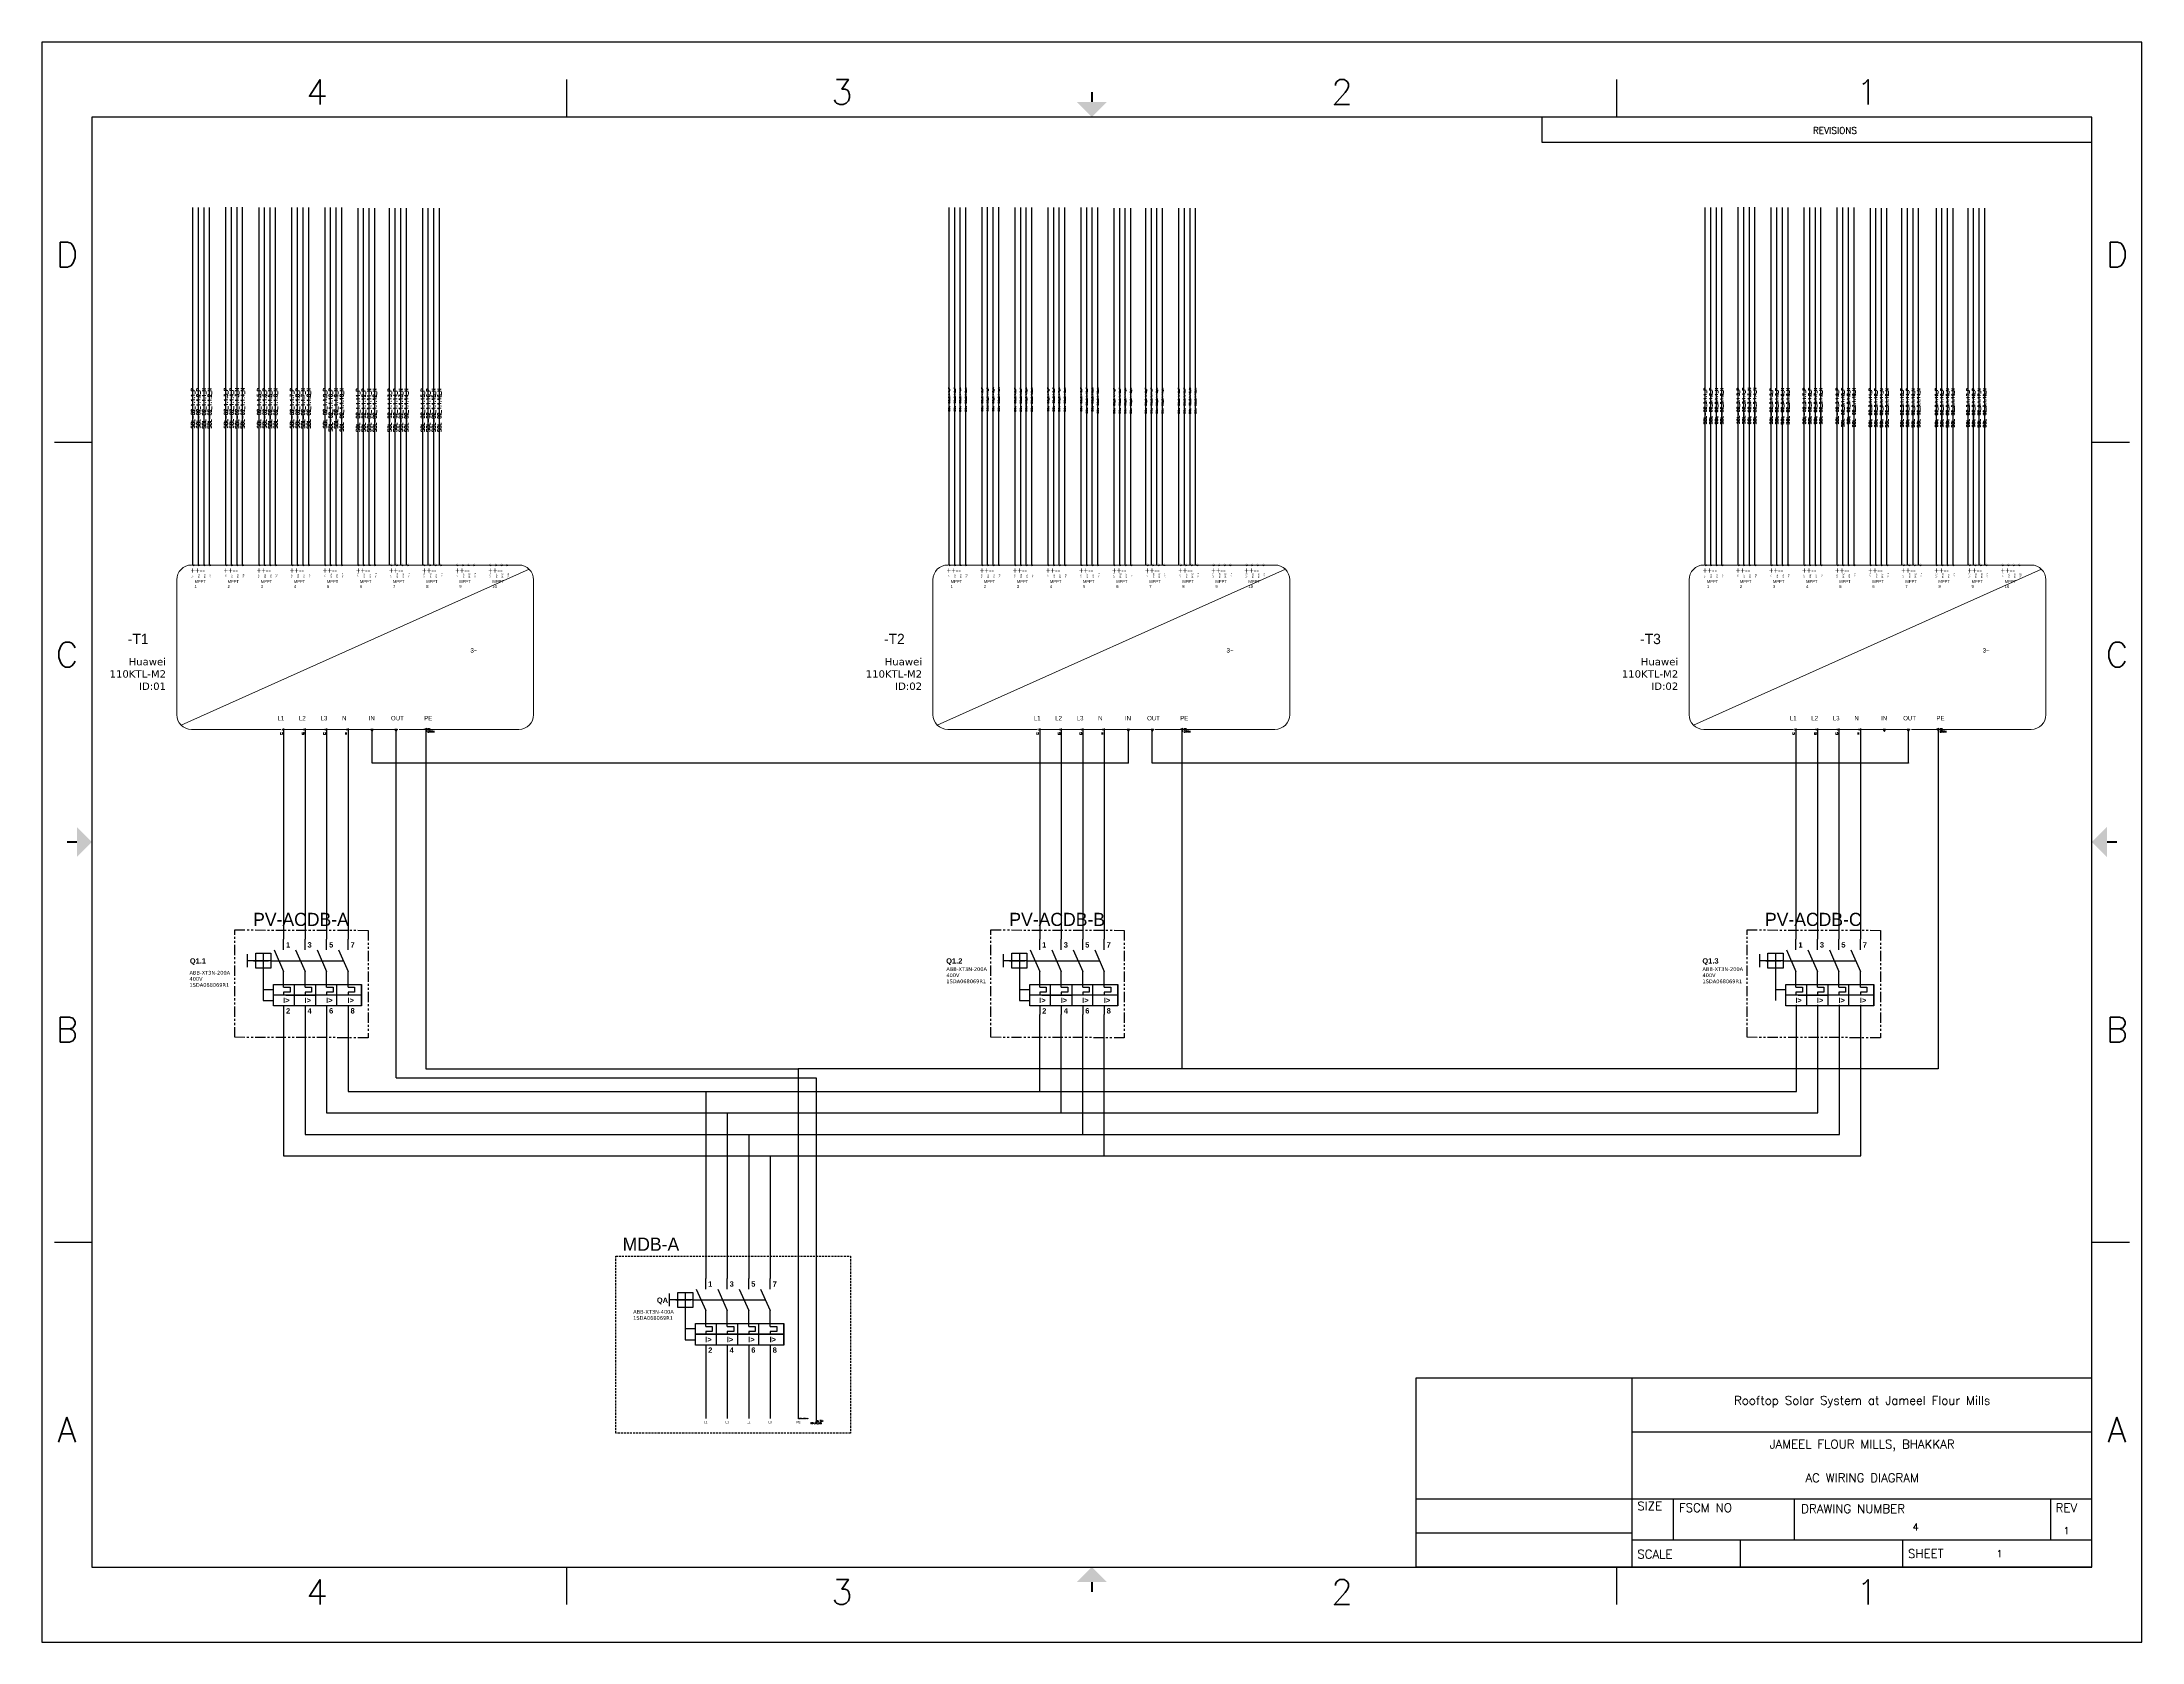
# Model space of a CAD drawing. Header units: inches. Extents: x 9 to 1927, y -3108 to -1647.
import ezdxf
from ezdxf.enums import TextEntityAlignment as Align

# ---------------------------------------------------------------- set-up
doc = ezdxf.new("R2010")
doc.units = ezdxf.units.IN
doc.header["$MEASUREMENT"] = 0
for name, pattern in [('ACAD_ISO02W100', [15, 12, -3]), ('HIDDEN2', [0.1875, 0.125, -0.0625]), ('PHANTOM2', [1.25, 0.625, -0.125, 0.125, -0.125, 0.125, -0.125])]:
    doc.linetypes.add(name, pattern=pattern)
for name, color, linetype in [('DESC', 1, 'Continuous'), ('DISCONTINUA', 7, 'ACAD_ISO02W100'), ('GRN_12AWG', 3, 'Continuous'), ('GRY_20AWG', 9, 'Continuous'), ('LOC', 8, 'Continuous'), ('LOCBOX', 92, 'HIDDEN2'), ('PFV', 7, 'Continuous'), ('RED_10AWG', 1, 'Continuous'), ('RED_12AWG', 1, 'Continuous'), ('RED_4AWG', 1, 'Continuous'), ('REGEN_LINE', 4, 'Continuous'), ('SYMS', 7, 'Continuous'), ('TAGS', 51, 'Continuous'), ('TB_LABELS', 1, 'Continuous'), ('Title Block', 7, 'Continuous'), ('Viewport', 7, 'Continuous'), ('WHT_10AWG', 7, 'Continuous'), ('WIREFIXED', 255, 'Continuous'), ('WIREREF', 61, 'Continuous'), ('WIRES', 7, 'Continuous'), ('XREF', 7, 'Continuous')]:
    doc.layers.add(name, color=color, linetype=linetype)
doc.styles.add('Roman', font='romans')
doc.styles.add('TRINIDAD', font='')
doc.styles.add('WD', font='romans.shx')
doc.styles.get('TRINIDAD').set_extended_font_data('Arial')

# ---------------------------------------------------------------- blocks, each defined once
blk = doc.blocks.new('ANSI_border_C')
for p, q in [((20.5, 0.75), (20.5, 2.5)), ((14.25, 0.75), (20.5, 0.75))]:
    blk.add_line(p, q)
at = {"layer": 'Title Block'}
for p, q in [((0, 16), (0, 0)), ((21, 16), (0, 16)), ((21, 0), (21, 16)), ((5.25, 15.25), (5.25, 15.625)), ((15.75, 15.25), (15.75, 15.625)), ((0.5, 15.25), (0.5, 0.75)), ((20.5, 15.25), (0.5, 15.25)), ((15, 15.25), (15, 15)), ((20.5, 0.75), (20.5, 15.25)), ((15, 15), (20.5, 15)), ((0.125, 12), (0.5, 12)), ((20.5, 12), (20.875, 12)), ((0.125, 4), (0.5, 4)), ((20.5, 4), (20.875, 4)), ((0.5, 0.75), (20.5, 0.75)), ((5.25, 0.375), (5.25, 0.75)), ((15.75, 0.375), (15.75, 0.75)), ((0, 0), (21, 0))]:
    blk.add_line(p, q, dxfattribs=at)
at = {"layer": 'Title Block', "const_width": 0.02}
for points in [[(10.5, 15.5), (10.5, 15.4)], [(0.25, 8), (0.35, 8)], [(20.75, 8), (20.65, 8)], [(10.5, 0.5), (10.5, 0.6)]]:
    blk.add_lwpolyline(points, dxfattribs=at)
at = {"layer": 'Title Block'}
for points in [[(10.35, 15.4), (10.65, 15.4), (10.5, 15.25)], [(0.35, 7.85), (0.35, 8.15), (0.5, 8)], [(20.65, 7.85), (20.65, 8.15), (20.5, 8)], [(10.35, 0.6), (10.65, 0.6), (10.5, 0.75)]]:
    blk.add_solid(points, dxfattribs=at)
at = {"layer": 'Title Block', "style": 'Roman'}
for s, p in [('4', (2.75, 15.5)), ('3', (8, 15.5)), ('2', (13, 15.5)), ('1', (18.25, 15.5)), ('D', (0.25, 13.875)), ('D', (20.75, 13.875)), ('C', (0.25, 9.875)), ('C', (20.75, 9.875)), ('B', (0.25, 6.125)), ('B', (20.75, 6.125)), ('A', (0.25, 2.125)), ('A', (20.75, 2.125)), ('4', (2.75, 0.5)), ('3', (8, 0.5)), ('2', (13, 0.5)), ('1', (18.25, 0.5))]:
    blk.add_text(s, height=0.25, dxfattribs=at).set_placement(p, align=Align.MIDDLE_CENTER)
blk.add_text('REVISIONS', height=0.065, dxfattribs=at).set_placement((17.71, 15.083))
blk = doc.blocks.new('JIC_border_C')
at = {"xscale": 91.32181020884214, "yscale": 91.32181020884214, "zscale": 91.32181020884214}
blk.add_blockref('ANSI_border_C', (9.1, -3108.1), dxfattribs=at)
blk = doc.blocks.new('JIC_tblock_desc_C')
for p, q in [((0, 0), (0, 1.75)), ((-6.25, 0), (0, 0))]:
    blk.add_line(p, q)
at = {"layer": 'Title Block'}
for p, q in [((-6.25, 0), (-6.25, 1.75)), ((-6.25, 1.75), (0, 1.75)), ((-4.25, 0), (-4.25, 1.75)), ((-4.25, 1.25), (0, 1.25)), ((-6.25, 0.63), (0, 0.63)), ((-3.87, 0.25), (-3.87, 0.63)), ((-2.75, 0.25), (-2.75, 0.63)), ((-0.38, 0.25), (-0.38, 0.63)), ((-6.25, 0.315), (-4.25, 0.315)), ((-4.25, 0.25), (0, 0.25)), ((-3.25, 0), (-3.25, 0.25)), ((-1.75, 0), (-1.75, 0.25))]:
    blk.add_line(p, q, dxfattribs=at)
at = {"style": 'WD'}
for tag, p in [('PROJDESC', (-2.125, 1.5)), ('TITLE1', (-2.125, 1.095)), ('TITLE2', (-2.125, 0.785))]:
    blk.add_attdef(tag, text='', height=0.08, dxfattribs=at).set_placement(p, align=Align.CENTER)
for tag, p in [('FSCM_NO', (-3.4, 0.337)), ('DWG_NO', (-1.659, 0.337)), ('SIZE', (-4.162, 0.32)), ('REV', (-0.265, 0.303)), ('SCALE', (-3.634, 0.069)), ('SHEET', (-0.883, 0.092))]:
    blk.add_attdef(tag, p, '', height=0.065, dxfattribs=at)
at = {"style": 'WD', "flags": 1}
blk.add_attdef('WD_TB', (-5.57, 0.177), '', height=0.086, dxfattribs=at)
at = {"layer": 'TB_LABELS', "style": 'WD'}
for s, p in [('SIZE', (-4.204, 0.604)), ('FSCM NO', (-3.819, 0.588)), ('REV', (-0.336, 0.588)), ('DRAWING NUMBER', (-2.689, 0.579)), ('SCALE', (-4.204, 0.158)), ('SHEET', (-1.701, 0.164))]:
    blk.add_text(s, height=0.08, dxfattribs=at).set_placement(p, align=Align.TOP_LEFT)
blk = doc.blocks.new('WDDOT')
for radius in [0.03, 0.0187, 0.00929]:
    blk.add_circle((0, 0), radius)
blk = doc.blocks.new('HGND2')
for p, q in [((0.125, 0), (0, 0)), ((0.125, 0.09375), (0.125, -0.09375)), ((0.171875, 0.0625), (0.171875, -0.0625)), ((0.21875, 0.03125), (0.21875, -0.03125))]:
    blk.add_line(p, q)
at = {"style": 'WD', "flags": 1}
for tag in ['ASSYCODE', 'CAT', 'X4TERM01', 'MFG', 'FAMILY']:
    blk.add_attdef(tag, (0, 0), '', height=0.01, dxfattribs=at)
at = {"style": 'WD', "width": 0.8}
for tag, p in [('TAG1', (0.25, 0)), ('INST', (0.25, 0.3125)), ('LOC', (0.25, 0.15625)), ('DESC1', (0.25, -0.15625)), ('DESC2', (0.25, -0.3125))]:
    blk.add_attdef(tag, text='', height=0.125, dxfattribs=at).set_placement(p, align=Align.MIDDLE_LEFT)
blk = doc.blocks.new('VT0_05')
blk.add_lwpolyline([(0.08, -0.06), (0, 0.08), (-0.08, -0.06)], close=True)
at = {"style": 'WD', "flags": 1}
for tag, p in [('X4TERM01', (-0.05, 0)), ('X2TERM01', (0, 0.08)), ('X1TERM01', (0.05, 0)), ('X8TERM01', (0, -0.06))]:
    blk.add_attdef(tag, p, '', height=0.01, dxfattribs=at)
blk = doc.blocks.new('HGND1')
for p, q in [((0.125, 0), (0, 0)), ((0.125, 0.09375), (0.125, -0.09375)), ((0.125, 0.09375), (0.1875, 0.0625)), ((0.125, 0), (0.1875, -0.03125)), ((0.125, -0.09375), (0.1875, -0.125))]:
    blk.add_line(p, q)
at = {"style": 'WD', "flags": 1}
for tag in ['ASSYCODE', 'X4TERM01', 'CAT', 'FAMILY', 'MFG']:
    blk.add_attdef(tag, (0, 0), '', height=0.01, dxfattribs=at)
at = {"style": 'WD', "width": 0.8}
for tag, p in [('TAG1', (0.25, 0)), ('INST', (0.25, 0.3125)), ('LOC', (0.25, 0.15625)), ('DESC1', (0.25, -0.15625)), ('DESC2', (0.25, -0.3125))]:
    blk.add_attdef(tag, text='', height=0.125, dxfattribs=at).set_placement(p, align=Align.MIDDLE_LEFT)
blk = doc.blocks.new('HC01PJ_1-')
blk.add_line((0.03, 0), (0.09, 0))
for points in [[(0.06, -0.09, 0.0125, 0.0125, 0), (-0.06, 0, 0.0125, 0.0125, 0), (0.06, 0.09, 0, 0, 0)], [(0.12, 0.06, 0.0125, 0.0125, 0), (0.03, 0, 0.0125, 0.0125, 0), (0.12, -0.06, 0, 0, 0)]]:
    blk.add_lwpolyline(points, format="xyseb")
at = {"style": 'WD', "flags": 9}
blk.add_attdef('WDTYPE', text='', height=0.01, dxfattribs=at).set_placement((-0.22, 0.07), align=Align.RIGHT)
at = {"style": 'WD', "width": 0.85}
for tag, p in [('TAG1', (-0.01, 0.12)), ('INST', (-0.01, 0.47)), ('LOC', (-0.01, 0.3)), ('DESC1', (-0.01, -0.34)), ('DESC2', (-0.01, -0.52)), ('DESC3', (-0.01, -0.69))]:
    blk.add_attdef(tag, text='', height=0.125, dxfattribs=at).set_placement(p, align=Align.CENTER)
at = {"style": 'WD'}
for tag, p, flags in [('X4TERMDESC01', (-0.09, 0.03), 1), ('X1TERMDESC02', (0.12, 0.03), 1), ('FAMILY', (0.21, 0.13), 9)]:
    blk.add_attdef(tag, p, '', height=0.01, dxfattribs=dict(at, flags=flags))
at = {"color": 7, "style": 'WD', "flags": 1}
for tag, p in [('X4TERM01', (-0.06, 0)), ('X1TERM02', (0.09, 0))]:
    blk.add_attdef(tag, p, '', height=0.0125, dxfattribs=at)
at = {"style": 'WD'}
for tag, p in [('X2LINK', (0, 0.09)), ('X8LINK', (0, -0.09))]:
    blk.add_attdef(tag, p, '', height=0.01, dxfattribs=at)
at = {"linetype": 'Continuous', "style": 'WD', "flags": 9}
for tag, p in [('ASSYCODE', (0.22, 0.06)), ('CAT', (0.23, 0.11)), ('MFG', (0.23, 0.09))]:
    blk.add_attdef(tag, text='', height=0.01, dxfattribs=at).set_placement(p, align=Align.CENTER)
at = {"linetype": 'Continuous', "style": 'WD', "flags": 8}
blk.add_attdef('TERM01', text='', height=0.125, dxfattribs=at).set_placement((-0.1, -0.03), align=Align.TOP_RIGHT)
blk.add_attdef('TERM02', text='', height=0.125, dxfattribs=at).set_placement((0.15, -0.03), align=Align.TOP_LEFT)
blk = doc.blocks.new('HA1S4')
for points in [[(0, 0), (-0.03, 0), (0, -0.09), (0.03, 0), (0, 0)], [(0.02, -0.01), (-0.02, -0.01), (0, -0.06), (0.02, -0.01)]]:
    blk.add_lwpolyline(points)
at = {"style": 'WD', "flags": 1}
for tag, p in [('X2TERM01', (0, 0)), ('SIGCODE', (0.03, -0.08))]:
    blk.add_attdef(tag, p, '', height=0.01, dxfattribs=at)
at = {"style": 'WD', "width": 0.7}
for tag, p in [('DESC1', (0.09, 0.11)), ('XREF', (0.09, -0.06))]:
    blk.add_attdef(tag, p, '', height=0.125, dxfattribs=at)
at = {"style": 'WD', "width": 0.8, "flags": 8}
blk.add_attdef('WIRENO', text='', height=0.125, dxfattribs=at).set_placement((0, -0.26), align=Align.CENTER)
blk = doc.blocks.new('WD_WNV')
at = {"style": 'WD', "flags": 1}
for tag, p in [('W01USER', (-0.0625, 0.0938)), ('W02USER', (-0.0625, 0.0859)), ('W03USER', (-0.0625, 0.0781)), ('W04USER', (-0.0625, 0.0703)), ('W05USER', (-0.0625, 0.0625)), ('W06USER', (-0.0625, 0.0547)), ('W07USER', (-0.0625, 0.0469)), ('W08USER', (-0.0625, 0.0391)), ('W09USER', (-0.0625, 0.0312)), ('W10USER', (-0.0625, 0.0234))]:
    blk.add_attdef(tag, text='', height=0.005, dxfattribs=at).set_placement(p, align=Align.CENTER)
at = {"linetype": 'Continuous', "style": 'WD', "width": 0.8}
blk.add_attdef('WIRENO', text='', height=0.125, dxfattribs=at).set_placement((-0.05, 0), align=Align.MIDDLE_RIGHT)

msp = doc.modelspace()

# ---------------------------------------------------------------- linework, layer by layer
at = {"color": 5, "lineweight": 9}
for p, q in [((454.1, -2128.5), (136.1, -2270.8)), ((1144.6, -2128.5), (826.7, -2270.8)), ((1835.2, -2128.5), (1517.2, -2270.8))]:
    msp.add_line(p, q, dxfattribs=at)
for points in [[(227.3, -2274.7), (145.6, -2274.7, -0.414214), (132.2, -2261.3), (132.2, -2138, -0.414214), (145.6, -2124.6), (145.7, -2124.6)], [(147.8, -2124.6), (444.6, -2124.6, -0.414214), (458, -2138), (458, -2261.3, -0.414214), (444.6, -2274.7), (335.3, -2274.7)], [(917.8, -2274.7), (836.2, -2274.7, -0.414214), (822.7, -2261.3), (822.7, -2138, -0.414214), (836.2, -2124.6), (836.2, -2124.6)], [(838.3, -2124.6), (1135.1, -2124.6, -0.414214), (1148.6, -2138), (1148.6, -2261.3, -0.414214), (1135.1, -2274.7), (1025.8, -2274.7)], [(1608.3, -2274.7), (1526.7, -2274.7, -0.414214), (1513.3, -2261.3), (1513.3, -2138, -0.414214), (1526.7, -2124.6), (1526.8, -2124.6)], [(1528.9, -2124.6), (1825.7, -2124.6, -0.414214), (1839.1, -2138), (1839.1, -2261.3, -0.414214), (1825.7, -2274.7), (1716.4, -2274.7)]]:
    msp.add_lwpolyline(points, format="xyb", dxfattribs=at)
for points in [[(334.2, -2274.7), (229.4, -2274.7)], [(1024.7, -2274.7), (919.9, -2274.7)], [(1715.3, -2274.7), (1610.4, -2274.7)]]:
    msp.add_lwpolyline(points, dxfattribs=at)
at = {"layer": 'DISCONTINUA', "color": 0, "linetype": 'ACAD_ISO02W100', "ltscale": 0.03}
for p, q in [((211.1, -2492.8), (211.1, -2522.2)), ((218, -2485.9), (284.3, -2485.9)), ((901.7, -2492.8), (901.7, -2522.2)), ((908.5, -2485.9), (974.8, -2485.9)), ((1592.2, -2492.8), (1592.2, -2522.2)), ((1599.1, -2485.9), (1665.3, -2485.9)), ((220.6, -2512.4), (211.1, -2512.4)), ((211.1, -2522.2), (220.6, -2522.2)), ((911.1, -2512.4), (901.7, -2512.4)), ((901.7, -2522.2), (911.1, -2522.2)), ((1601.6, -2512.4), (1592.2, -2512.4)), ((603.5, -2795.7), (669.8, -2795.7)), ((596.6, -2802.5), (596.6, -2832)), ((606, -2822.2), (596.6, -2822.2)), ((596.6, -2832), (606, -2832))]:
    msp.add_line(p, q, dxfattribs=at)
at = {"layer": 'GRN_12AWG'}
for p, q in [((359.6, -2274.7), (359.6, -2546)), ((1050.1, -2274.7), (1050.1, -2546)), ((1740.6, -2274.7), (1740.6, -2584.8)), ((359.6, -2546), (359.6, -2584.8)), ((1050.1, -2546), (1050.1, -2584.8)), ((359.6, -2584.8), (699.7, -2584.8)), ((699.6, -2584.8), (699.7, -2584.8)), ((920.3, -2584.8), (699.7, -2584.8)), ((699.7, -2584.8), (699.7, -2584.9)), ((699.7, -2584.8), (699.7, -2605.2)), ((939.9, -2584.8), (920.4, -2584.8)), ((959.5, -2584.8), (940, -2584.8)), ((979.1, -2584.8), (959.6, -2584.8)), ((1740.6, -2584.8), (979.2, -2584.8)), ((699.7, -2605.3), (699.7, -2624.8)), ((699.7, -2624.9), (699.7, -2644.5)), ((699.7, -2644.6), (699.7, -2664.1)), ((699.7, -2664.2), (699.7, -2904))]:
    msp.add_line(p, q, dxfattribs=at)
for centre, start, end in [((920.3, -2584.8), 0, 180), ((939.9, -2584.8), 0, 180), ((959.6, -2584.8), 0, 180), ((979.2, -2584.8), 0, 180), ((699.7, -2605.3), 90, 270), ((699.7, -2624.9), 90, 270), ((699.7, -2644.5), 90, 270), ((699.7, -2664.1), 90, 270)]:
    msp.add_arc(centre, 0.05, start, end, dxfattribs=at)
at = {"layer": 'GRY_20AWG'}
for p, q in [((310.6, -2305.4), (310.6, -2276.6)), ((332.4, -2592.9), (332.4, -2276.6)), ((1001.2, -2305.4), (1001.2, -2276.6)), ((1023, -2305.4), (1023, -2276.6)), ((1713.6, -2305.4), (1713.5, -2276.6)), ((1713.6, -2305.4), (1713.5, -2276.6)), ((328.5, -2305.4), (310.6, -2305.4)), ((359.5, -2305.4), (328.5, -2305.4)), ((920.2, -2305.4), (359.7, -2305.4)), ((939.8, -2305.4), (920.4, -2305.4)), ((959.5, -2305.4), (940, -2305.4)), ((1001.2, -2305.4), (959.7, -2305.4)), ((1050, -2305.4), (1023, -2305.4)), ((1610.7, -2305.4), (1050.2, -2305.4)), ((1630.4, -2305.4), (1610.9, -2305.4)), ((1630.4, -2305.4), (1610.9, -2305.4)), ((1650, -2305.4), (1630.6, -2305.4)), ((1650, -2305.4), (1630.6, -2305.4)), ((1669.6, -2305.4), (1650.2, -2305.4)), ((1669.6, -2305.4), (1650.2, -2305.4)), ((1713.5, -2305.4), (1669.8, -2305.4)), ((1713.5, -2305.4), (1669.8, -2305.4)), ((1713.6, -2305.4), (1712.9, -2305.4)), ((1713.6, -2305.4), (1712.9, -2305.4)), ((332.4, -2592.9), (716.1, -2592.9)), ((716.1, -2592.9), (716.1, -2607)), ((716.1, -2607.2), (716.1, -2626.7)), ((716.1, -2626.9), (716.1, -2646.3)), ((716.1, -2646.5), (716.1, -2665.9)), ((716.1, -2666.1), (716.1, -2906.3))]:
    msp.add_line(p, q, dxfattribs=at)
for centre, start, end in [((939.9, -2305.4), 0, 180), ((959.6, -2305.4), 0, 180), ((979.2, -2305.4), 0, 180), ((1630.5, -2305.4), 0, 180), ((1630.5, -2305.4), 0, 180), ((1650.1, -2305.4), 0, 180), ((1650.1, -2305.4), 0, 180), ((1669.7, -2305.4), 0, 180), ((716.1, -2607.1), 90, 270), ((716.1, -2626.8), 90, 270), ((716.1, -2646.4), 90, 270)]:
    msp.add_arc(centre, 0.1, start, end, dxfattribs=at)
at = {"layer": 'LOCBOX', "color": 6, "linetype": 'PHANTOM2', "ltscale": 15}
for points in [[(185.1, -2457.8), (306.9, -2458.2), (306.9, -2556.3), (185.1, -2555.9)], [(875.7, -2457.8), (997.5, -2458.2), (997.5, -2556.3), (875.7, -2555.9)], [(1566.2, -2457.8), (1688, -2458.2), (1688, -2556.3), (1566.2, -2555.9)]]:
    msp.add_lwpolyline(points, close=True, dxfattribs=at)
at = {"layer": 'LOCBOX', "color": 6, "linetype": 'HIDDEN2', "ltscale": 15}
msp.add_lwpolyline([(533.1, -2755.8), (747.6, -2755.8), (747.6, -2917.4), (533.1, -2917.4)], close=True, dxfattribs=at)
at = {"layer": 'PFV', "color": 0}
for points in [[(229.8, -2474.1, 0), (229.8, -2466.3, 0)], [(229.8, -2476.1, 0), (229.8, -2466.3, 0)], [(249.4, -2474.1, 0), (249.4, -2466.3, 0)], [(269, -2474.1, 0), (269, -2466.3, 0)], [(288.7, -2474.1, 0), (288.7, -2466.3, 0)], [(920.3, -2474.1, 0), (920.3, -2466.3, 0)], [(920.3, -2476.1, 0), (920.3, -2466.3, 0)], [(939.9, -2474.1, 0), (939.9, -2466.3, 0)], [(959.6, -2474.1, 0), (959.6, -2466.3, 0)], [(979.2, -2474.1, 0), (979.2, -2466.3, 0)], [(1610.8, -2474.1, 0), (1610.8, -2466.3, 0)], [(1610.8, -2476.1, 0), (1610.8, -2466.3, 0)], [(1630.5, -2474.1, 0), (1630.5, -2466.3, 0)], [(1650.1, -2474.1, 0), (1650.1, -2466.3, 0)], [(1669.7, -2474.1, 0), (1669.7, -2466.3, 0)], [(202.3, -2485.9, 0), (208.2, -2485.9, 0)], [(208.2, -2485.9, 0), (216, -2485.9, 0)], [(892.8, -2485.9, 0), (898.7, -2485.9, 0)], [(898.7, -2485.9, 0), (906.6, -2485.9, 0)], [(1583.4, -2485.9, 0), (1589.3, -2485.9, 0)], [(1589.3, -2485.9, 0), (1597.1, -2485.9, 0)], [(231.8, -2517.3, 0), (239.6, -2517.3, 0)], [(239.6, -2517.3, 0), (249.4, -2517.3, 0)], [(249.4, -2517.3, 0), (259.2, -2517.3, 0)], [(922.3, -2517.3, 0), (930.1, -2517.3, 0)], [(930.1, -2517.3, 0), (939.9, -2517.3, 0)], [(939.9, -2517.3, 0), (949.8, -2517.3, 0)], [(1612.8, -2517.3, 0), (1620.7, -2517.3, 0)], [(1620.7, -2517.3, 0), (1630.5, -2517.3, 0)], [(1630.5, -2517.3, 0), (1640.3, -2517.3, 0)], [(615.3, -2783.9, 0), (615.3, -2776, 0)], [(615.3, -2785.8, 0), (615.3, -2776, 0)], [(634.9, -2783.9, 0), (634.9, -2776, 0)], [(654.5, -2783.9, 0), (654.5, -2776, 0)], [(674.2, -2783.9, 0), (674.2, -2776, 0)], [(587.8, -2795.7, 0), (593.7, -2795.7, 0)], [(593.7, -2795.7, 0), (601.5, -2795.7, 0)], [(617.2, -2827.1, 0), (625.1, -2827.1, 0)], [(625.1, -2827.1, 0), (634.9, -2827.1, 0)], [(634.9, -2827.1, 0), (644.7, -2827.1, 0)]]:
    msp.add_polyline3d(points, dxfattribs=at)
at = {"layer": 'RED_10AWG'}
for p, q in [((147, -2124.6), (147, -1798)), ((152, -2124.6), (152, -1798)), ((157.1, -2124.6), (157.1, -1798)), ((162.2, -2124.6), (162.2, -1798)), ((177.1, -2124.6), (177.1, -1797.8)), ((182.2, -2124.6), (182.2, -1797.8)), ((187.3, -2124.6), (187.3, -1797.8)), ((192.3, -2124.6), (192.3, -1797.8)), ((207.3, -2124.6), (207.3, -1798.1)), ((212.4, -2124.6), (212.4, -1798.1)), ((217.4, -2124.6), (217.4, -1798.1)), ((222.5, -2124.6), (222.5, -1798.1)), ((237.4, -2124.6), (237.4, -1798)), ((242.5, -2124.6), (242.5, -1798)), ((247.6, -2124.6), (247.6, -1798)), ((252.7, -2124.6), (252.7, -1798)), ((267.6, -2124.6), (267.6, -1798.1)), ((272.7, -2124.6), (272.7, -1798.1)), ((277.7, -2124.6), (277.7, -1798.1)), ((282.8, -2124.6), (282.8, -1798.1)), ((297.7, -2124.6), (297.7, -1798.6)), ((302.8, -2124.6), (302.8, -1798.6)), ((307.9, -2124.6), (307.9, -1798.6)), ((313, -2124.6), (313, -1798.6)), ((326.6, -2124.6), (326.6, -1798.6)), ((331.7, -2124.6), (331.7, -1798.6)), ((336.8, -2124.6), (336.8, -1798.6)), ((341.9, -2124.6), (341.9, -1798.6)), ((356.8, -2124.6), (356.8, -1798.6)), ((361.9, -2124.6), (361.9, -1798.6)), ((366.9, -2124.6), (366.9, -1798.6)), ((372, -2124.6), (372, -1798.6)), ((837.5, -2124.6), (837.5, -1798)), ((842.6, -2124.6), (842.6, -1798)), ((847.6, -2124.6), (847.6, -1798)), ((852.7, -2124.6), (852.7, -1798)), ((867.7, -2124.6), (867.7, -1797.8)), ((872.7, -2124.6), (872.7, -1797.8)), ((877.8, -2124.6), (877.8, -1797.8)), ((882.9, -2124.6), (882.9, -1797.8)), ((897.8, -2124.6), (897.8, -1798.1)), ((902.9, -2124.6), (902.9, -1798.1)), ((908, -2124.6), (908, -1798.1)), ((913, -2124.6), (913, -1798.1)), ((928, -2124.6), (928, -1798)), ((933, -2124.6), (933, -1798)), ((938.1, -2124.6), (938.1, -1798)), ((943.2, -2124.6), (943.2, -1798)), ((958.1, -2124.6), (958.1, -1798.1)), ((963.2, -2124.6), (963.2, -1798.1)), ((968.3, -2124.6), (968.3, -1798.1)), ((973.3, -2124.6), (973.3, -1798.1)), ((988.3, -2124.6), (988.3, -1798.6)), ((993.3, -2124.6), (993.3, -1798.6)), ((998.4, -2124.6), (998.4, -1798.6)), ((1003.5, -2124.6), (1003.5, -1798.6)), ((1017.2, -2124.6), (1017.2, -1798.6)), ((1022.2, -2124.6), (1022.2, -1798.6)), ((1027.3, -2124.6), (1027.3, -1798.6)), ((1032.4, -2124.6), (1032.4, -1798.6)), ((1047.3, -2124.6), (1047.3, -1798.6)), ((1052.4, -2124.6), (1052.4, -1798.6)), ((1057.5, -2124.6), (1057.5, -1798.6)), ((1062.5, -2124.6), (1062.5, -1798.6)), ((1528, -2124.6), (1528, -1798)), ((1533.1, -2124.6), (1533.1, -1798)), ((1538.2, -2124.6), (1538.2, -1798)), ((1543.2, -2124.6), (1543.2, -1798)), ((1558.2, -2124.6), (1558.2, -1797.8)), ((1563.3, -2124.6), (1563.3, -1797.8)), ((1568.3, -2124.6), (1568.3, -1797.8)), ((1573.4, -2124.6), (1573.4, -1797.8)), ((1588.3, -2124.6), (1588.3, -1798.1)), ((1593.4, -2124.6), (1593.4, -1798.1)), ((1598.5, -2124.6), (1598.5, -1798.1)), ((1603.6, -2124.6), (1603.6, -1798.1)), ((1618.5, -2124.6), (1618.5, -1798)), ((1623.6, -2124.6), (1623.6, -1798)), ((1628.6, -2124.6), (1628.6, -1798)), ((1633.7, -2124.6), (1633.7, -1798)), ((1648.6, -2124.6), (1648.6, -1798.1)), ((1653.7, -2124.6), (1653.7, -1798.1)), ((1658.8, -2124.6), (1658.8, -1798.1)), ((1663.9, -2124.6), (1663.9, -1798.1)), ((1678.8, -2124.6), (1678.8, -1798.6)), ((1683.9, -2124.6), (1683.9, -1798.6)), ((1688.9, -2124.6), (1688.9, -1798.6)), ((1694, -2124.6), (1694, -1798.6)), ((1707.7, -2124.6), (1707.7, -1798.6)), ((1712.8, -2124.6), (1712.8, -1798.6)), ((1717.8, -2124.6), (1717.8, -1798.6)), ((1722.9, -2124.6), (1722.9, -1798.6)), ((1739.1, -2124.6), (1739.1, -1798.6)), ((1744.2, -2124.6), (1744.2, -1798.6)), ((1749.2, -2124.6), (1749.2, -1798.6)), ((1754.3, -2124.6), (1754.3, -1798.6)), ((1768, -2124.6), (1768, -1798.6)), ((1773.1, -2124.6), (1773.1, -1798.6)), ((1778.1, -2124.6), (1778.1, -1798.6)), ((1783.2, -2124.6), (1783.2, -1798.6)), ((1611.3, -2584.7), (1611.3, -2526.3)), ((1630.9, -2584.7), (1630.9, -2526.3)), ((1650.5, -2584.7), (1650.5, -2526.3)), ((1670.2, -2584.7), (1670.2, -2526.3)), ((229.8, -2534.9), (229.8, -2664.1)), ((249.4, -2534.9), (249.4, -2644.5)), ((269, -2534.9), (269, -2624.9)), ((288.7, -2534.9), (288.7, -2605.3)), ((920.3, -2605.3), (920.3, -2534.9)), ((939.9, -2624.9), (939.9, -2534.9)), ((959.6, -2644.5), (959.6, -2534.9)), ((979.2, -2664.1), (979.2, -2534.9)), ((1611.3, -2605.3), (1611.3, -2584.9)), ((1630.9, -2624.9), (1630.9, -2584.9)), ((1650.5, -2644.5), (1650.5, -2584.9)), ((1670.2, -2664.1), (1670.2, -2584.9)), ((288.7, -2605.3), (882.8, -2605.3)), ((615.3, -2605.3), (615.3, -2624.8)), ((882.8, -2605.3), (920.3, -2605.3)), ((920.3, -2605.3), (939.8, -2605.3)), ((940, -2605.3), (959.5, -2605.3)), ((959.7, -2605.3), (979.1, -2605.3)), ((979.3, -2605.3), (1611.3, -2605.3)), ((269, -2624.9), (882.8, -2624.9)), ((615.3, -2624.9), (615.3, -2644.5)), ((634.9, -2624.9), (634.9, -2644.5)), ((882.8, -2624.9), (939.9, -2624.9)), ((920.3, -2624.9), (959.5, -2624.9)), ((959.7, -2624.9), (979.1, -2624.9)), ((979.3, -2624.9), (1630.9, -2624.9)), ((249.4, -2644.5), (882.8, -2644.5)), ((615.3, -2644.6), (615.3, -2664.1)), ((634.9, -2644.6), (634.9, -2664.1)), ((654.5, -2644.5), (654.5, -2664.1)), ((882.8, -2644.5), (959.6, -2644.5)), ((920.3, -2644.5), (979.1, -2644.5)), ((979.3, -2644.5), (1650.5, -2644.5)), ((229.8, -2664.1), (882.8, -2664.1)), ((615.3, -2664.2), (615.3, -2776.1)), ((634.9, -2664.2), (634.9, -2776.1)), ((654.5, -2664.2), (654.5, -2776.1)), ((674.1, -2664.1), (674.1, -2776.1)), ((882.8, -2664.1), (979.2, -2664.1)), ((920.3, -2664.1), (1670.2, -2664.1))]:
    msp.add_line(p, q, dxfattribs=at)
for centre, radius, start, end in [((1611.3, -2584.8), 0.1, 90, 270), ((1630.9, -2584.8), 0.1, 90, 270), ((1650.5, -2584.8), 0.1, 90, 270), ((1670.2, -2584.8), 0.1, 90, 270), ((939.9, -2605.3), 0.1, 0, 180), ((959.6, -2605.3), 0.1, 0, 180), ((979.2, -2605.3), 0.1, 0, 180), ((615.3, -2624.9), 0.05, 90, 270), ((959.6, -2624.9), 0.1, 0, 180), ((979.2, -2624.9), 0.1, 0, 180), ((615.3, -2644.5), 0.05, 90, 270), ((634.9, -2644.5), 0.05, 90, 270), ((979.2, -2644.5), 0.1, 0, 180), ((615.3, -2664.1), 0.05, 90, 270), ((634.9, -2664.1), 0.05, 90, 270), ((654.5, -2664.1), 0.05, 90, 270)]:
    msp.add_arc(centre, radius, start, end, dxfattribs=at)
at = {"layer": 'RED_12AWG'}
for p, q in [((229.8, -2273.9), (229.8, -2466.3)), ((249.4, -2273.9), (249.4, -2466.3)), ((269, -2273.9), (269, -2466.3)), ((288.7, -2273.9), (288.7, -2466.3)), ((920.3, -2273.9), (920.3, -2466.3)), ((939.9, -2273.9), (939.9, -2466.3)), ((959.6, -2273.9), (959.6, -2466.3)), ((979.2, -2273.9), (979.2, -2466.3)), ((1610.8, -2273.9), (1610.8, -2466.3)), ((1630.5, -2273.9), (1630.5, -2466.3)), ((1650.1, -2273.9), (1650.1, -2466.3)), ((1669.7, -2273.9), (1669.7, -2466.3))]:
    msp.add_line(p, q, dxfattribs=at)
at = {"layer": 'RED_4AWG'}
for p, q in [((615.3, -2844.7), (615.3, -2904)), ((634.9, -2844.7), (634.9, -2904)), ((654.5, -2844.7), (654.5, -2904)), ((674.2, -2844.7), (674.2, -2904))]:
    msp.add_line(p, q, dxfattribs=at)
at = {"layer": 'REGEN_LINE', "color": 0, "linetype": 'Continuous'}
for p, q in [((196.4, -2480), (196.4, -2491.8)), ((218, -2485.9), (196.4, -2485.9)), ((211.1, -2479), (211.1, -2492.8)), ((221.1, -2476.1), (229.8, -2495.7)), ((240.7, -2476.1), (249.4, -2495.7)), ((260.3, -2476.1), (269, -2495.7)), ((279.9, -2476.1), (288.7, -2495.7)), ((886.9, -2480), (886.9, -2491.8)), ((908.5, -2485.9), (886.9, -2485.9)), ((901.7, -2479), (901.7, -2492.8)), ((911.6, -2476.1), (920.3, -2495.7)), ((931.2, -2476.1), (939.9, -2495.7)), ((950.8, -2476.1), (959.6, -2495.7)), ((970.5, -2476.1), (979.2, -2495.7)), ((1577.5, -2480), (1577.5, -2491.8)), ((1599.1, -2485.9), (1577.5, -2485.9)), ((1592.2, -2479), (1592.2, -2492.8)), ((1602.1, -2476.1), (1610.8, -2495.7)), ((1621.7, -2476.1), (1630.5, -2495.7)), ((1641.4, -2476.1), (1650.1, -2495.7)), ((1661, -2476.1), (1669.7, -2495.7)), ((229.8, -2510.1), (235.7, -2510.1)), ((235.7, -2510.1), (235.7, -2514.6)), ((249.4, -2510.1), (255.3, -2510.1)), ((255.3, -2510.1), (255.3, -2514.6)), ((269, -2510.1), (275, -2510.1)), ((275, -2510.1), (275, -2514.6)), ((288.7, -2510.1), (294.6, -2510.1)), ((294.6, -2510.1), (294.6, -2514.6)), ((920.3, -2510.1), (926.2, -2510.1)), ((926.2, -2510.1), (926.2, -2514.6)), ((939.9, -2510.1), (945.9, -2510.1)), ((945.9, -2510.1), (945.9, -2514.6)), ((959.6, -2510.1), (965.5, -2510.1)), ((965.5, -2510.1), (965.5, -2514.6)), ((979.2, -2510.1), (985.1, -2510.1)), ((985.1, -2510.1), (985.1, -2514.6)), ((1610.8, -2510.1), (1616.8, -2510.1)), ((1616.8, -2510.1), (1616.8, -2514.6)), ((1630.5, -2510.1), (1636.4, -2510.1)), ((1636.4, -2510.1), (1636.4, -2514.6)), ((1650.1, -2510.1), (1656, -2510.1)), ((1656, -2510.1), (1656, -2514.6)), ((1669.7, -2510.1), (1675.6, -2510.1)), ((1675.6, -2510.1), (1675.6, -2514.6)), ((235.7, -2514.6), (229.8, -2514.6)), ((229.8, -2514.6), (229.8, -2517.3)), ((255.3, -2514.6), (249.4, -2514.6)), ((249.4, -2514.6), (249.4, -2517.3)), ((275, -2514.6), (269, -2514.6)), ((269, -2514.6), (269, -2517.3)), ((294.6, -2514.6), (288.7, -2514.6)), ((288.7, -2514.6), (288.7, -2517.3)), ((926.2, -2514.6), (920.3, -2514.6)), ((920.3, -2514.6), (920.3, -2517.3)), ((945.9, -2514.6), (939.9, -2514.6)), ((939.9, -2514.6), (939.9, -2517.3)), ((965.5, -2514.6), (959.6, -2514.6)), ((959.6, -2514.6), (959.6, -2517.3)), ((985.1, -2514.6), (979.2, -2514.6)), ((979.2, -2514.6), (979.2, -2517.3)), ((1616.8, -2514.6), (1610.8, -2514.6)), ((1610.8, -2514.6), (1610.8, -2517.3)), ((1636.4, -2514.6), (1630.5, -2514.6)), ((1630.5, -2514.6), (1630.5, -2517.3)), ((1656, -2514.6), (1650.1, -2514.6)), ((1650.1, -2514.6), (1650.1, -2517.3)), ((1675.6, -2514.6), (1669.7, -2514.6)), ((1669.7, -2514.6), (1669.7, -2517.3)), ((581.9, -2789.8), (581.9, -2801.5)), ((603.5, -2795.7), (581.9, -2795.7)), ((596.6, -2788.8), (596.6, -2802.5)), ((606.6, -2785.8), (615.3, -2805.5)), ((626.2, -2785.8), (634.9, -2805.5)), ((645.8, -2785.8), (654.5, -2805.5)), ((665.4, -2785.8), (674.2, -2805.5)), ((615.3, -2819.9), (621.2, -2819.9)), ((621.2, -2824.4), (615.3, -2824.4)), ((615.3, -2824.4), (615.3, -2827.1)), ((621.2, -2819.9), (621.2, -2824.4)), ((634.9, -2819.9), (640.8, -2819.9)), ((640.8, -2824.4), (634.9, -2824.4)), ((634.9, -2824.4), (634.9, -2827.1)), ((640.8, -2819.9), (640.8, -2824.4)), ((654.5, -2819.9), (660.5, -2819.9)), ((660.5, -2824.4), (654.5, -2824.4)), ((654.5, -2824.4), (654.5, -2827.1)), ((660.5, -2819.9), (660.5, -2824.4)), ((674.2, -2819.9), (680.1, -2819.9)), ((680.1, -2824.4), (674.2, -2824.4)), ((674.2, -2824.4), (674.2, -2827.1)), ((680.1, -2819.9), (680.1, -2824.4))]:
    msp.add_line(p, q, dxfattribs=at)
for points in [[(204.3, -2479), (218, -2479), (218, -2492.8), (204.3, -2492.8)], [(894.8, -2479), (908.5, -2479), (908.5, -2492.8), (894.8, -2492.8)], [(1585.3, -2479), (1599.1, -2479), (1599.1, -2492.8), (1585.3, -2492.8)], [(220.6, -2507.5), (301, -2507.5), (301, -2517.1), (220.6, -2517.3)], [(911.1, -2507.5), (991.5, -2507.5), (991.5, -2517.1), (911.1, -2517.3)], [(1601.6, -2507.5), (1682.1, -2507.5), (1682.1, -2517.1), (1601.6, -2517.3)], [(220.6, -2517.3), (301, -2517.1), (301, -2527.1), (220.6, -2527.1)], [(911.1, -2517.3), (991.5, -2517.1), (991.5, -2527.1), (911.1, -2527.1)], [(1601.6, -2517.3), (1682.1, -2517.1), (1682.1, -2527.1), (1601.6, -2527.1)], [(589.8, -2788.8), (603.5, -2788.8), (603.5, -2802.5), (589.8, -2802.5)], [(606, -2817.2), (686.5, -2817.2), (686.5, -2826.9), (606, -2827.1)], [(606, -2827.1), (686.5, -2826.9), (686.5, -2836.9), (606, -2836.9)]]:
    msp.add_lwpolyline(points, close=True, dxfattribs=at)
for points in [[(229.8, -2476.1, 0), (229.8, -2466.3, 0)], [(249.4, -2476.1, 0), (249.4, -2466.3, 0)], [(269, -2476.1, 0), (269, -2466.3, 0)], [(288.7, -2476.1, 0), (288.7, -2466.3, 0)], [(920.3, -2476.1, 0), (920.3, -2466.3, 0)], [(939.9, -2476.1, 0), (939.9, -2466.3, 0)], [(959.6, -2476.1, 0), (959.6, -2466.3, 0)], [(979.2, -2476.1, 0), (979.2, -2466.3, 0)], [(1610.8, -2476.1, 0), (1610.8, -2466.3, 0)], [(1630.5, -2476.1, 0), (1630.5, -2466.3, 0)], [(1650.1, -2476.1, 0), (1650.1, -2466.3, 0)], [(1669.7, -2476.1, 0), (1669.7, -2466.3, 0)], [(229.8, -2510.1, 0), (229.8, -2495.7, 0)], [(239.6, -2527.1, 0), (239.6, -2507.5, 0)], [(249.4, -2510.1, 0), (249.4, -2495.7, 0)], [(259.2, -2527.1, 0), (259.2, -2507.5, 0)], [(269, -2510.1, 0), (269, -2495.7, 0)], [(278.3, -2527.1, 0), (278.3, -2507.5, 0)], [(288.7, -2510.1, 0), (288.7, -2495.7, 0)], [(301, -2527.1, 0), (301, -2507.5, 0)], [(920.3, -2510.1, 0), (920.3, -2495.7, 0)], [(930.1, -2527.1, 0), (930.1, -2507.5, 0)], [(939.9, -2510.1, 0), (939.9, -2495.7, 0)], [(949.8, -2527.1, 0), (949.8, -2507.5, 0)], [(959.6, -2510.1, 0), (959.6, -2495.7, 0)], [(968.8, -2527.1, 0), (968.8, -2507.5, 0)], [(979.2, -2510.1, 0), (979.2, -2495.7, 0)], [(991.5, -2527.1, 0), (991.5, -2507.5, 0)], [(1610.8, -2510.1, 0), (1610.8, -2495.7, 0)], [(1620.7, -2527.1, 0), (1620.7, -2507.5, 0)], [(1630.5, -2510.1, 0), (1630.5, -2495.7, 0)], [(1640.3, -2527.1, 0), (1640.3, -2507.5, 0)], [(1650.1, -2510.1, 0), (1650.1, -2495.7, 0)], [(1659.3, -2527.1, 0), (1659.3, -2507.5, 0)], [(1669.7, -2510.1, 0), (1669.7, -2495.7, 0)], [(1682.1, -2527.1, 0), (1682.1, -2507.5, 0)], [(229.8, -2527.1, 0), (229.8, -2534.9, 0)], [(249.4, -2527.1, 0), (249.4, -2534.9, 0)], [(269, -2527.1, 0), (269, -2534.9, 0)], [(288.7, -2527.1, 0), (288.7, -2534.9, 0)], [(920.3, -2527.1, 0), (920.3, -2534.9, 0)], [(939.9, -2527.1, 0), (939.9, -2534.9, 0)], [(959.6, -2527.1, 0), (959.6, -2534.9, 0)], [(979.2, -2527.1, 0), (979.2, -2534.9, 0)], [(615.3, -2785.8, 0), (615.3, -2776, 0)], [(634.9, -2785.8, 0), (634.9, -2776, 0)], [(654.5, -2785.8, 0), (654.5, -2776, 0)], [(674.2, -2785.8, 0), (674.2, -2776, 0)], [(615.3, -2819.9, 0), (615.3, -2805.5, 0)], [(625.1, -2836.9, 0), (625.1, -2817.2, 0)], [(634.9, -2819.9, 0), (634.9, -2805.5, 0)], [(644.7, -2836.9, 0), (644.7, -2817.2, 0)], [(654.5, -2819.9, 0), (654.5, -2805.5, 0)], [(663.8, -2836.9, 0), (663.8, -2817.2, 0)], [(674.2, -2819.9, 0), (674.2, -2805.5, 0)], [(686.5, -2836.9, 0), (686.5, -2817.2, 0)], [(615.3, -2836.9, 0), (615.3, -2844.7, 0)], [(634.9, -2836.9, 0), (634.9, -2844.7, 0)], [(654.5, -2836.9, 0), (654.5, -2844.7, 0)], [(674.2, -2836.9, 0), (674.2, -2844.7, 0)]]:
    msp.add_polyline3d(points, dxfattribs=at)
at = {"layer": 'WHT_10AWG'}
for centre in [(359.6, -2430.4), (359.6, -2445.4)]:
    msp.add_arc(centre, 0.05, 0, 180, dxfattribs=at)

# ---------------------------------------------------------------- block references
ref = msp.add_blockref('JIC_tblock_desc_C', (1881.2, -3039.6), dxfattribs=dict(xscale=98.76937910787515, yscale=98.76937910787515, zscale=98.76937910787515))
ref.add_attrib('SHEET', '1', (1794, -3030.5), dxfattribs={"height": 6.42, "style": 'WD'})
ref.add_attrib('REV', '1', (1855.1, -3009.7), dxfattribs={"height": 6.42, "style": 'WD'})
ref.add_attrib('DWG_NO', '4', (1717.4, -3006.4), dxfattribs={"height": 6.42, "style": 'WD'})
ref.add_attrib('TITLE2', 'AC WIRING DIAGRAM', dxfattribs={"height": 7.902, "style": 'WD'}).set_placement((1671.3, -2962.1), align=Align.CENTER)
ref.add_attrib('TITLE1', 'JAMEEL FLOUR MILLS, BHAKKAR', dxfattribs={"height": 7.902, "style": 'WD'}).set_placement((1671.3, -2931.4), align=Align.CENTER)
ref.add_attrib('PROJDESC', 'Rooftop Solar System at Jameel Flour Mills', dxfattribs={"height": 7.902, "style": 'WD'}).set_placement((1671.3, -2891.4), align=Align.CENTER)
at = {"layer": 'SYMS', "color": 5, "lineweight": 9, "xscale": 13.43108688204268, "yscale": 13.43108688204268, "zscale": 13.43108688204268}
for p in [(146.6, -2124.6), (151.6, -2124.6), (156.7, -2124.6), (161.8, -2124.6), (176.7, -2124.6), (181.8, -2124.6), (186.9, -2124.6), (191.9, -2124.6), (206.9, -2124.6), (211.9, -2124.6), (217, -2124.6), (222.1, -2124.6), (237, -2124.6), (242.1, -2124.6), (247.2, -2124.6), (252.2, -2124.6), (267.2, -2124.6), (272.2, -2124.6), (277.3, -2124.6), (282.4, -2124.6), (297.3, -2124.6), (302.4, -2124.6), (307.5, -2124.6), (312.5, -2124.6), (327.5, -2124.6), (332.5, -2124.6), (337.6, -2124.6), (342.7, -2124.6), (357.6, -2124.6), (362.7, -2124.6), (367.8, -2124.6), (372.8, -2124.6), (387.8, -2124.6), (392.9, -2124.6), (397.9, -2124.6), (403, -2124.6), (417.9, -2124.6), (423, -2124.6), (428.1, -2124.6), (433.1, -2124.6), (837.1, -2124.6), (842.2, -2124.6), (847.2, -2124.6), (852.3, -2124.6), (867.2, -2124.6), (872.3, -2124.6), (877.4, -2124.6), (882.5, -2124.6), (897.4, -2124.6), (902.5, -2124.6), (907.5, -2124.6), (912.6, -2124.6), (927.5, -2124.6), (932.6, -2124.6), (937.7, -2124.6), (942.8, -2124.6), (957.7, -2124.6), (962.8, -2124.6), (967.8, -2124.6), (972.9, -2124.6), (987.8, -2124.6), (992.9, -2124.6), (998, -2124.6), (1003.1, -2124.6), (1018, -2124.6), (1023.1, -2124.6), (1028.1, -2124.6), (1033.2, -2124.6), (1048.2, -2124.6), (1053.2, -2124.6), (1058.3, -2124.6), (1063.4, -2124.6), (1078.3, -2124.6), (1083.4, -2124.6), (1088.4, -2124.6), (1093.5, -2124.6), (1108.5, -2124.6), (1113.5, -2124.6), (1118.6, -2124.6), (1123.7, -2124.6), (1527.6, -2124.6), (1532.7, -2124.6), (1537.8, -2124.6), (1542.8, -2124.6), (1557.8, -2124.6), (1562.8, -2124.6), (1567.9, -2124.6), (1573, -2124.6), (1587.9, -2124.6), (1593, -2124.6), (1598.1, -2124.6), (1603.1, -2124.6), (1618.1, -2124.6), (1623.1, -2124.6), (1628.2, -2124.6), (1633.3, -2124.6), (1648.2, -2124.6), (1653.3, -2124.6), (1658.4, -2124.6), (1663.4, -2124.6), (1678.4, -2124.6), (1683.4, -2124.6), (1688.5, -2124.6), (1693.6, -2124.6), (1708.5, -2124.6), (1713.6, -2124.6), (1718.7, -2124.6), (1723.7, -2124.6), (1738.7, -2124.6), (1743.7, -2124.6), (1748.8, -2124.6), (1753.9, -2124.6), (1768.8, -2124.6), (1773.9, -2124.6), (1779, -2124.6), (1784, -2124.6), (1799, -2124.6), (1804.1, -2124.6), (1809.1, -2124.6), (1814.2, -2124.6)]:
    msp.add_blockref('HC01PJ_1-', p, dxfattribs=at)
at = {"layer": 'SYMS', "color": 5, "lineweight": 9}
ref = msp.add_blockref('HC01PJ_1-', (228.1, -2274.7), dxfattribs=dict(at, xscale=13.43108688204268, yscale=13.43108688204268, zscale=13.43108688204268))
ref.add_attrib('DESC1', 'L1', dxfattribs={"layer": 'DESC', "height": 1.68, "style": 'WD', "width": 0.85}).set_placement((228, -2279.3), align=Align.CENTER)
ref = msp.add_blockref('HC01PJ_1-', (247.7, -2274.7), dxfattribs=dict(at, xscale=13.43108688204268, yscale=13.43108688204268, zscale=13.43108688204268))
ref.add_attrib('DESC1', 'L2', dxfattribs={"layer": 'DESC', "height": 1.68, "style": 'WD', "width": 0.85}).set_placement((247.6, -2279.3), align=Align.CENTER)
ref = msp.add_blockref('HC01PJ_1-', (267.4, -2274.7), dxfattribs=dict(at, xscale=13.43108688204268, yscale=13.43108688204268, zscale=13.43108688204268))
ref.add_attrib('DESC1', 'L3', dxfattribs={"layer": 'DESC', "height": 1.68, "style": 'WD', "width": 0.85}).set_placement((267.2, -2279.3), align=Align.CENTER)
ref = msp.add_blockref('HC01PJ_1-', (287, -2274.7), dxfattribs=dict(at, xscale=13.43108688204268, yscale=13.43108688204268, zscale=13.43108688204268))
ref.add_attrib('DESC1', 'N', dxfattribs={"layer": 'DESC', "height": 1.68, "style": 'WD', "width": 0.85}).set_placement((286.8, -2279.3), align=Align.CENTER)
at = {"layer": 'SYMS', "color": 5, "lineweight": 9, "xscale": 13.43108688204268, "yscale": 13.43108688204268, "zscale": 13.43108688204268, "rotation": 180}
for p in [(310.6, -2275.5), (332.4, -2275.5), (1001.2, -2275.5), (1023, -2275.5), (1691.7, -2275.5), (1713.5, -2275.5)]:
    msp.add_blockref('VT0_05', p, dxfattribs=at)
at = {"layer": 'SYMS', "color": 5, "lineweight": 9}
ref = msp.add_blockref('HGND1', (357.9, -2274.7), dxfattribs=dict(at, xscale=13.43108688204268, yscale=13.43108688204268, zscale=13.43108688204268))
ref.add_attrib('TAG1', 'PE', dxfattribs={"layer": 'TAGS', "height": 1.68, "style": 'WD', "width": 0.8}).set_placement((361.3, -2274.7), align=Align.MIDDLE_LEFT)
ref.add_attrib('DESC1', 'EARTH', dxfattribs={"layer": 'DESC', "height": 1.68, "style": 'WD', "width": 0.8}).set_placement((361.3, -2276.8), align=Align.MIDDLE_LEFT)
ref = msp.add_blockref('HC01PJ_1-', (918.6, -2274.7), dxfattribs=dict(at, xscale=13.43108688204268, yscale=13.43108688204268, zscale=13.43108688204268))
ref.add_attrib('DESC1', 'L1', dxfattribs={"layer": 'DESC', "height": 1.68, "style": 'WD', "width": 0.85}).set_placement((918.5, -2279.3), align=Align.CENTER)
ref = msp.add_blockref('HC01PJ_1-', (938.3, -2274.7), dxfattribs=dict(at, xscale=13.43108688204268, yscale=13.43108688204268, zscale=13.43108688204268))
ref.add_attrib('DESC1', 'L2', dxfattribs={"layer": 'DESC', "height": 1.68, "style": 'WD', "width": 0.85}).set_placement((938.1, -2279.3), align=Align.CENTER)
ref = msp.add_blockref('HC01PJ_1-', (957.9, -2274.7), dxfattribs=dict(at, xscale=13.43108688204268, yscale=13.43108688204268, zscale=13.43108688204268))
ref.add_attrib('DESC1', 'L3', dxfattribs={"layer": 'DESC', "height": 1.68, "style": 'WD', "width": 0.85}).set_placement((957.7, -2279.3), align=Align.CENTER)
ref = msp.add_blockref('HC01PJ_1-', (977.5, -2274.7), dxfattribs=dict(at, xscale=13.43108688204268, yscale=13.43108688204268, zscale=13.43108688204268))
ref.add_attrib('DESC1', 'N', dxfattribs={"layer": 'DESC', "height": 1.68, "style": 'WD', "width": 0.85}).set_placement((977.4, -2279.3), align=Align.CENTER)
ref = msp.add_blockref('HGND1', (1048.4, -2274.7), dxfattribs=dict(at, xscale=13.43108688204268, yscale=13.43108688204268, zscale=13.43108688204268))
ref.add_attrib('TAG1', 'PE', dxfattribs={"layer": 'TAGS', "height": 1.68, "style": 'WD', "width": 0.8}).set_placement((1051.8, -2274.7), align=Align.MIDDLE_LEFT)
ref.add_attrib('DESC1', 'EARTH', dxfattribs={"layer": 'DESC', "height": 1.68, "style": 'WD', "width": 0.8}).set_placement((1051.8, -2276.8), align=Align.MIDDLE_LEFT)
ref = msp.add_blockref('HC01PJ_1-', (1609.2, -2274.7), dxfattribs=dict(at, xscale=13.43108688204268, yscale=13.43108688204268, zscale=13.43108688204268))
ref.add_attrib('DESC1', 'L1', dxfattribs={"layer": 'DESC', "height": 1.68, "style": 'WD', "width": 0.85}).set_placement((1609, -2279.3), align=Align.CENTER)
ref = msp.add_blockref('HC01PJ_1-', (1628.8, -2274.7), dxfattribs=dict(at, xscale=13.43108688204268, yscale=13.43108688204268, zscale=13.43108688204268))
ref.add_attrib('DESC1', 'L2', dxfattribs={"layer": 'DESC', "height": 1.68, "style": 'WD', "width": 0.85}).set_placement((1628.6, -2279.3), align=Align.CENTER)
ref = msp.add_blockref('HC01PJ_1-', (1648.4, -2274.7), dxfattribs=dict(at, xscale=13.43108688204268, yscale=13.43108688204268, zscale=13.43108688204268))
ref.add_attrib('DESC1', 'L3', dxfattribs={"layer": 'DESC', "height": 1.68, "style": 'WD', "width": 0.85}).set_placement((1648.3, -2279.3), align=Align.CENTER)
ref = msp.add_blockref('HC01PJ_1-', (1668, -2274.7), dxfattribs=dict(at, xscale=13.43108688204268, yscale=13.43108688204268, zscale=13.43108688204268))
ref.add_attrib('DESC1', 'N', dxfattribs={"layer": 'DESC', "height": 1.68, "style": 'WD', "width": 0.85}).set_placement((1667.9, -2279.3), align=Align.CENTER)
ref = msp.add_blockref('HGND1', (1738.9, -2274.7), dxfattribs=dict(at, xscale=13.43108688204268, yscale=13.43108688204268, zscale=13.43108688204268))
ref.add_attrib('TAG1', 'PE', dxfattribs={"layer": 'TAGS', "height": 1.68, "style": 'WD', "width": 0.8}).set_placement((1742.3, -2274.7), align=Align.MIDDLE_LEFT)
ref.add_attrib('DESC1', 'EARTH', dxfattribs={"layer": 'DESC', "height": 1.68, "style": 'WD', "width": 0.8}).set_placement((1742.3, -2276.8), align=Align.MIDDLE_LEFT)
at = {"layer": 'SYMS', "xscale": 2, "yscale": 2, "zscale": 2}
for p in [(1023, -2305.4), (1713.6, -2305.4), (1713.6, -2305.4), (920.3, -2605.3), (920.3, -2624.9), (939.9, -2624.9), (920.3, -2644.5), (959.6, -2644.5), (920.3, -2664.1), (979.2, -2664.1)]:
    msp.add_blockref('WDDOT', p, dxfattribs=at)
at = {"layer": 'SYMS'}
for p in [(699.7, -2584.8), (615.3, -2605.3), (634.9, -2624.9), (654.5, -2644.5), (674.1, -2664.1)]:
    msp.add_blockref('WDDOT', p, dxfattribs=at)
ref = msp.add_blockref('HGND2', (699.7, -2903.9), dxfattribs=dict(at, rotation=270))
ref.add_attrib('INST', '-GRID CONNECTION BOX', dxfattribs={"layer": 'LOC', "height": 0.6, "style": 'WD', "width": 0.8}).set_placement((700, -2904.1), align=Align.MIDDLE_LEFT)
ref.add_attrib('TAG1', 'PE', dxfattribs={"layer": 'TAGS', "height": 0.6, "style": 'WD', "width": 0.8}).set_placement((699.7, -2904.1), align=Align.MIDDLE_LEFT)
ref = msp.add_blockref('HA1S4', (716.1, -2906.3), dxfattribs=dict(at, xscale=10.62640709629341, yscale=10.62640709629341, zscale=10.62640709629341))
ref.add_attrib('WIRENO', 'COM_RS_485', dxfattribs={"layer": 'WIREREF', "height": 1.33, "style": 'WD', "width": 0.8, "flags": 8}).set_placement((716.1, -2909), align=Align.CENTER)
ref.add_attrib('XREF', 'to T3.1', (717, -2906.9), dxfattribs={"layer": 'XREF', "height": 1.33, "style": 'WD', "width": 0.7})
at = {"layer": 'Viewport'}
msp.add_blockref('JIC_border_C', (0, 0), dxfattribs=at)
at = {"layer": 'WIRES', "color": 3}
ref = msp.add_blockref('WD_WNV', (147, -1961.3), dxfattribs=dict(at, xscale=3, yscale=300, zscale=2, rotation=90))
ref.add_attrib('WIRENOF', 'SOL-02_1.1.1_P', dxfattribs={"layer": 'WIREFIXED', "linetype": 'Continuous', "height": 3.375, "rotation": 90, "style": 'WD', "width": 0.987654}).set_placement((147, -1963), align=Align.MIDDLE_RIGHT)
ref = msp.add_blockref('WD_WNV', (152, -1961.3), dxfattribs=dict(at, xscale=3, yscale=300, zscale=2, rotation=90))
ref.add_attrib('WIRENOF', 'SOL-02_1.1.2_P', dxfattribs={"layer": 'WIREFIXED', "linetype": 'Continuous', "height": 3.375, "rotation": 90, "style": 'WD', "width": 0.987654}).set_placement((152, -1963), align=Align.MIDDLE_RIGHT)
ref = msp.add_blockref('WD_WNV', (157.1, -1961.3), dxfattribs=dict(at, xscale=3, yscale=300, zscale=2, rotation=90))
ref.add_attrib('WIRENOF', 'SOL-02_1.1.1_N', dxfattribs={"layer": 'WIREFIXED', "linetype": 'Continuous', "height": 3.375, "rotation": 90, "style": 'WD', "width": 0.987654}).set_placement((157.1, -1963), align=Align.MIDDLE_RIGHT)
ref = msp.add_blockref('WD_WNV', (162.2, -1961.3), dxfattribs=dict(at, xscale=3, yscale=300, zscale=2, rotation=90))
ref.add_attrib('WIRENOF', 'SOL-02_1.1.2_N', dxfattribs={"layer": 'WIREFIXED', "linetype": 'Continuous', "height": 3.375, "rotation": 90, "style": 'WD', "width": 0.987654}).set_placement((162.2, -1963), align=Align.MIDDLE_RIGHT)
ref = msp.add_blockref('WD_WNV', (177.1, -1961.2), dxfattribs=dict(at, xscale=3, yscale=300, zscale=2, rotation=90))
ref.add_attrib('WIRENOF', 'SOL-02_1.1.3_P', dxfattribs={"layer": 'WIREFIXED', "linetype": 'Continuous', "height": 3.375, "rotation": 90, "style": 'WD', "width": 0.987654}).set_placement((177.1, -1962.9), align=Align.MIDDLE_RIGHT)
ref = msp.add_blockref('WD_WNV', (182.2, -1961.2), dxfattribs=dict(at, xscale=3, yscale=300, zscale=2, rotation=90))
ref.add_attrib('WIRENOF', 'SOL-02_1.1.4_P', dxfattribs={"layer": 'WIREFIXED', "linetype": 'Continuous', "height": 3.375, "rotation": 90, "style": 'WD', "width": 0.987654}).set_placement((182.2, -1962.9), align=Align.MIDDLE_RIGHT)
ref = msp.add_blockref('WD_WNV', (187.3, -1961.2), dxfattribs=dict(at, xscale=3, yscale=300, zscale=2, rotation=90))
ref.add_attrib('WIRENOF', 'SOL-02_1.1.3_N', dxfattribs={"layer": 'WIREFIXED', "linetype": 'Continuous', "height": 3.375, "rotation": 90, "style": 'WD', "width": 0.987654}).set_placement((187.3, -1962.9), align=Align.MIDDLE_RIGHT)
ref = msp.add_blockref('WD_WNV', (192.3, -1961.2), dxfattribs=dict(at, xscale=3, yscale=300, zscale=2, rotation=90))
ref.add_attrib('WIRENOF', 'SOL-02_1.1.4_N', dxfattribs={"layer": 'WIREFIXED', "linetype": 'Continuous', "height": 3.375, "rotation": 90, "style": 'WD', "width": 0.987654}).set_placement((192.3, -1962.9), align=Align.MIDDLE_RIGHT)
ref = msp.add_blockref('WD_WNV', (207.3, -1961.4), dxfattribs=dict(at, xscale=3, yscale=300, zscale=2, rotation=90))
ref.add_attrib('WIRENOF', 'SOL-02_1.1.5_P', dxfattribs={"layer": 'WIREFIXED', "linetype": 'Continuous', "height": 3.375, "rotation": 90, "style": 'WD', "width": 0.987654}).set_placement((207.3, -1963), align=Align.MIDDLE_RIGHT)
ref = msp.add_blockref('WD_WNV', (212.4, -1961.4), dxfattribs=dict(at, xscale=3, yscale=300, zscale=2, rotation=90))
ref.add_attrib('WIRENOF', 'SOL-02_1.1.6_P', dxfattribs={"layer": 'WIREFIXED', "linetype": 'Continuous', "height": 3.375, "rotation": 90, "style": 'WD', "width": 0.987654}).set_placement((212.4, -1963), align=Align.MIDDLE_RIGHT)
ref = msp.add_blockref('WD_WNV', (217.4, -1961.4), dxfattribs=dict(at, xscale=3, yscale=300, zscale=2, rotation=90))
ref.add_attrib('WIRENOF', 'SOL-02_1.1.5_N', dxfattribs={"layer": 'WIREFIXED', "linetype": 'Continuous', "height": 3.375, "rotation": 90, "style": 'WD', "width": 0.987654}).set_placement((217.4, -1963), align=Align.MIDDLE_RIGHT)
ref = msp.add_blockref('WD_WNV', (222.5, -1961.4), dxfattribs=dict(at, xscale=3, yscale=300, zscale=2, rotation=90))
ref.add_attrib('WIRENOF', 'SOL-02_1.1.6_N', dxfattribs={"layer": 'WIREFIXED', "linetype": 'Continuous', "height": 3.375, "rotation": 90, "style": 'WD', "width": 0.987654}).set_placement((222.5, -1963), align=Align.MIDDLE_RIGHT)
ref = msp.add_blockref('WD_WNV', (237.4, -1961.3), dxfattribs=dict(at, xscale=3, yscale=300, zscale=2, rotation=90))
ref.add_attrib('WIRENOF', 'SOL-02_1.1.7_P', dxfattribs={"layer": 'WIREFIXED', "linetype": 'Continuous', "height": 3.375, "rotation": 90, "style": 'WD', "width": 0.987654}).set_placement((237.4, -1963), align=Align.MIDDLE_RIGHT)
ref = msp.add_blockref('WD_WNV', (242.5, -1961.3), dxfattribs=dict(at, xscale=3, yscale=300, zscale=2, rotation=90))
ref.add_attrib('WIRENOF', 'SOL-02_1.1.8_P', dxfattribs={"layer": 'WIREFIXED', "linetype": 'Continuous', "height": 3.375, "rotation": 90, "style": 'WD', "width": 0.987654}).set_placement((242.5, -1963), align=Align.MIDDLE_RIGHT)
ref = msp.add_blockref('WD_WNV', (247.6, -1961.3), dxfattribs=dict(at, xscale=3, yscale=300, zscale=2, rotation=90))
ref.add_attrib('WIRENOF', 'SOL-02_1.1.7_N', dxfattribs={"layer": 'WIREFIXED', "linetype": 'Continuous', "height": 3.375, "rotation": 90, "style": 'WD', "width": 0.987654}).set_placement((247.6, -1963), align=Align.MIDDLE_RIGHT)
ref = msp.add_blockref('WD_WNV', (252.7, -1961.3), dxfattribs=dict(at, xscale=3, yscale=300, zscale=2, rotation=90))
ref.add_attrib('WIRENOF', 'SOL-02_1.1.8_N', dxfattribs={"layer": 'WIREFIXED', "linetype": 'Continuous', "height": 3.375, "rotation": 90, "style": 'WD', "width": 0.987654}).set_placement((252.7, -1963), align=Align.MIDDLE_RIGHT)
ref = msp.add_blockref('WD_WNV', (267.6, -1961.3), dxfattribs=dict(at, xscale=3, yscale=300, zscale=2, rotation=90))
ref.add_attrib('WIRENOF', 'SOL-02_1.1.9_P', dxfattribs={"layer": 'WIREFIXED', "linetype": 'Continuous', "height": 3.375, "rotation": 90, "style": 'WD', "width": 0.987654}).set_placement((267.6, -1963), align=Align.MIDDLE_RIGHT)
ref = msp.add_blockref('WD_WNV', (272.7, -1961.3), dxfattribs=dict(at, xscale=3, yscale=300, zscale=2, rotation=90))
ref.add_attrib('WIRENOF', 'SOL-02_1.1.10_P', dxfattribs={"layer": 'WIREFIXED', "linetype": 'Continuous', "height": 3.375, "rotation": 90, "style": 'WD', "width": 0.987654}).set_placement((272.7, -1963), align=Align.MIDDLE_RIGHT)
ref = msp.add_blockref('WD_WNV', (277.7, -1961.3), dxfattribs=dict(at, xscale=3, yscale=300, zscale=2, rotation=90))
ref.add_attrib('WIRENOF', 'SOL-02_1.1.9_N', dxfattribs={"layer": 'WIREFIXED', "linetype": 'Continuous', "height": 3.375, "rotation": 90, "style": 'WD', "width": 0.987654}).set_placement((277.7, -1963), align=Align.MIDDLE_RIGHT)
ref = msp.add_blockref('WD_WNV', (282.8, -1961.3), dxfattribs=dict(at, xscale=3, yscale=300, zscale=2, rotation=90))
ref.add_attrib('WIRENOF', 'SOL-02_1.1.10_N', dxfattribs={"layer": 'WIREFIXED', "linetype": 'Continuous', "height": 3.375, "rotation": 90, "style": 'WD', "width": 0.987654}).set_placement((282.8, -1963), align=Align.MIDDLE_RIGHT)
ref = msp.add_blockref('WD_WNV', (297.7, -1961.6), dxfattribs=dict(at, xscale=3, yscale=300, zscale=2, rotation=90))
ref.add_attrib('WIRENOF', 'SOL-02_1.1.11_P', dxfattribs={"layer": 'WIREFIXED', "linetype": 'Continuous', "height": 3.375, "rotation": 90, "style": 'WD', "width": 0.987654}).set_placement((297.7, -1963.3), align=Align.MIDDLE_RIGHT)
ref = msp.add_blockref('WD_WNV', (302.8, -1961.6), dxfattribs=dict(at, xscale=3, yscale=300, zscale=2, rotation=90))
ref.add_attrib('WIRENOF', 'SOL-02_1.1.12_P', dxfattribs={"layer": 'WIREFIXED', "linetype": 'Continuous', "height": 3.375, "rotation": 90, "style": 'WD', "width": 0.987654}).set_placement((302.8, -1963.3), align=Align.MIDDLE_RIGHT)
ref = msp.add_blockref('WD_WNV', (307.9, -1961.6), dxfattribs=dict(at, xscale=3, yscale=300, zscale=2, rotation=90))
ref.add_attrib('WIRENOF', 'SOL-02_1.1.11_N', dxfattribs={"layer": 'WIREFIXED', "linetype": 'Continuous', "height": 3.375, "rotation": 90, "style": 'WD', "width": 0.987654}).set_placement((307.9, -1963.3), align=Align.MIDDLE_RIGHT)
ref = msp.add_blockref('WD_WNV', (313, -1961.6), dxfattribs=dict(at, xscale=3, yscale=300, zscale=2, rotation=90))
ref.add_attrib('WIRENOF', 'SOL-02_1.1.12_N', dxfattribs={"layer": 'WIREFIXED', "linetype": 'Continuous', "height": 3.375, "rotation": 90, "style": 'WD', "width": 0.987654}).set_placement((313, -1963.3), align=Align.MIDDLE_RIGHT)
ref = msp.add_blockref('WD_WNV', (326.6, -1961.6), dxfattribs=dict(at, xscale=3, yscale=300, zscale=2, rotation=90))
ref.add_attrib('WIRENOF', 'SOL-02_1.1.13_P', dxfattribs={"layer": 'WIREFIXED', "linetype": 'Continuous', "height": 3.375, "rotation": 90, "style": 'WD', "width": 0.987654}).set_placement((326.6, -1963.3), align=Align.MIDDLE_RIGHT)
ref = msp.add_blockref('WD_WNV', (331.7, -1961.6), dxfattribs=dict(at, xscale=3, yscale=300, zscale=2, rotation=90))
ref.add_attrib('WIRENOF', 'SOL-02_1.1.14_P', dxfattribs={"layer": 'WIREFIXED', "linetype": 'Continuous', "height": 3.375, "rotation": 90, "style": 'WD', "width": 0.987654}).set_placement((331.7, -1963.3), align=Align.MIDDLE_RIGHT)
ref = msp.add_blockref('WD_WNV', (336.8, -1961.6), dxfattribs=dict(at, xscale=3, yscale=300, zscale=2, rotation=90))
ref.add_attrib('WIRENOF', 'SOL-02_1.1.13_N', dxfattribs={"layer": 'WIREFIXED', "linetype": 'Continuous', "height": 3.375, "rotation": 90, "style": 'WD', "width": 0.987654}).set_placement((336.8, -1963.3), align=Align.MIDDLE_RIGHT)
ref = msp.add_blockref('WD_WNV', (341.9, -1961.6), dxfattribs=dict(at, xscale=3, yscale=300, zscale=2, rotation=90))
ref.add_attrib('WIRENOF', 'SOL-02_1.1.14_N', dxfattribs={"layer": 'WIREFIXED', "linetype": 'Continuous', "height": 3.375, "rotation": 90, "style": 'WD', "width": 0.987654}).set_placement((341.9, -1963.3), align=Align.MIDDLE_RIGHT)
ref = msp.add_blockref('WD_WNV', (356.8, -1961.6), dxfattribs=dict(at, xscale=3, yscale=300, zscale=2, rotation=90))
ref.add_attrib('WIRENOF', 'SOL-02_1.1.15_P', dxfattribs={"layer": 'WIREFIXED', "linetype": 'Continuous', "height": 3.375, "rotation": 90, "style": 'WD', "width": 0.987654}).set_placement((356.8, -1963.3), align=Align.MIDDLE_RIGHT)
ref = msp.add_blockref('WD_WNV', (361.9, -1961.6), dxfattribs=dict(at, xscale=3, yscale=300, zscale=2, rotation=90))
ref.add_attrib('WIRENOF', 'SOL-02_1.1.16_P', dxfattribs={"layer": 'WIREFIXED', "linetype": 'Continuous', "height": 3.375, "rotation": 90, "style": 'WD', "width": 0.987654}).set_placement((361.9, -1963.3), align=Align.MIDDLE_RIGHT)
ref = msp.add_blockref('WD_WNV', (366.9, -1961.6), dxfattribs=dict(at, xscale=3, yscale=300, zscale=2, rotation=90))
ref.add_attrib('WIRENOF', 'SOL-02_1.1.15_N', dxfattribs={"layer": 'WIREFIXED', "linetype": 'Continuous', "height": 3.375, "rotation": 90, "style": 'WD', "width": 0.987654}).set_placement((366.9, -1963.3), align=Align.MIDDLE_RIGHT)
ref = msp.add_blockref('WD_WNV', (372, -1961.6), dxfattribs=dict(at, xscale=3, yscale=300, zscale=2, rotation=90))
ref.add_attrib('WIRENOF', 'SOL-02_1.1.16_N', dxfattribs={"layer": 'WIREFIXED', "linetype": 'Continuous', "height": 3.375, "rotation": 90, "style": 'WD', "width": 0.987654}).set_placement((372, -1963.3), align=Align.MIDDLE_RIGHT)
ref = msp.add_blockref('WD_WNV', (837.5, -1961.3), dxfattribs=dict(at, xscale=10, yscale=20, zscale=2, rotation=90))
ref.add_attrib('WIRENOF', 'SOL-02_2.1.1_P', dxfattribs={"layer": 'WIREFIXED', "linetype": 'Continuous', "height": 1.25, "rotation": 90, "style": 'WD', "width": 1.6}).set_placement((837.5, -1962.3), align=Align.MIDDLE_RIGHT)
ref = msp.add_blockref('WD_WNV', (842.6, -1961.3), dxfattribs=dict(at, xscale=10, yscale=20, zscale=2, rotation=90))
ref.add_attrib('WIRENOF', 'SOL-02_2.1.2_P', dxfattribs={"layer": 'WIREFIXED', "linetype": 'Continuous', "height": 1.25, "rotation": 90, "style": 'WD', "width": 1.6}).set_placement((842.6, -1962.3), align=Align.MIDDLE_RIGHT)
ref = msp.add_blockref('WD_WNV', (847.6, -1961.3), dxfattribs=dict(at, xscale=10, yscale=20, zscale=2, rotation=90))
ref.add_attrib('WIRENOF', 'SOL-02_2.1.1_N', dxfattribs={"layer": 'WIREFIXED', "linetype": 'Continuous', "height": 1.25, "rotation": 90, "style": 'WD', "width": 1.6}).set_placement((847.6, -1962.3), align=Align.MIDDLE_RIGHT)
ref = msp.add_blockref('WD_WNV', (852.7, -1961.3), dxfattribs=dict(at, xscale=10, yscale=20, zscale=2, rotation=90))
ref.add_attrib('WIRENOF', 'SOL-02_2.1.2_N', dxfattribs={"layer": 'WIREFIXED', "linetype": 'Continuous', "height": 1.25, "rotation": 90, "style": 'WD', "width": 1.6}).set_placement((852.7, -1962.3), align=Align.MIDDLE_RIGHT)
ref = msp.add_blockref('WD_WNV', (867.7, -1961.2), dxfattribs=dict(at, xscale=10, yscale=20, zscale=2, rotation=90))
ref.add_attrib('WIRENOF', 'SOL-02_2.1.3_P', dxfattribs={"layer": 'WIREFIXED', "linetype": 'Continuous', "height": 1.25, "rotation": 90, "style": 'WD', "width": 1.6}).set_placement((867.7, -1962.2), align=Align.MIDDLE_RIGHT)
ref = msp.add_blockref('WD_WNV', (872.7, -1961.2), dxfattribs=dict(at, xscale=10, yscale=20, zscale=2, rotation=90))
ref.add_attrib('WIRENOF', 'SOL-02_2.1.4_P', dxfattribs={"layer": 'WIREFIXED', "linetype": 'Continuous', "height": 1.25, "rotation": 90, "style": 'WD', "width": 1.6}).set_placement((872.7, -1962.2), align=Align.MIDDLE_RIGHT)
ref = msp.add_blockref('WD_WNV', (877.8, -1961.2), dxfattribs=dict(at, xscale=10, yscale=20, zscale=2, rotation=90))
ref.add_attrib('WIRENOF', 'SOL-02_2.1.3_N', dxfattribs={"layer": 'WIREFIXED', "linetype": 'Continuous', "height": 1.25, "rotation": 90, "style": 'WD', "width": 1.6}).set_placement((877.8, -1962.2), align=Align.MIDDLE_RIGHT)
ref = msp.add_blockref('WD_WNV', (882.9, -1961.2), dxfattribs=dict(at, xscale=10, yscale=20, zscale=2, rotation=90))
ref.add_attrib('WIRENOF', 'SOL-02_2.1.4_N', dxfattribs={"layer": 'WIREFIXED', "linetype": 'Continuous', "height": 1.25, "rotation": 90, "style": 'WD', "width": 1.6}).set_placement((882.9, -1962.2), align=Align.MIDDLE_RIGHT)
ref = msp.add_blockref('WD_WNV', (897.8, -1961.4), dxfattribs=dict(at, xscale=10, yscale=20, zscale=2, rotation=90))
ref.add_attrib('WIRENOF', 'SOL-02_2.1.5_P', dxfattribs={"layer": 'WIREFIXED', "linetype": 'Continuous', "height": 1.25, "rotation": 90, "style": 'WD', "width": 1.6}).set_placement((897.8, -1962.4), align=Align.MIDDLE_RIGHT)
ref = msp.add_blockref('WD_WNV', (902.9, -1961.4), dxfattribs=dict(at, xscale=10, yscale=20, zscale=2, rotation=90))
ref.add_attrib('WIRENOF', 'SOL-02_2.1.6_P', dxfattribs={"layer": 'WIREFIXED', "linetype": 'Continuous', "height": 1.25, "rotation": 90, "style": 'WD', "width": 1.6}).set_placement((902.9, -1962.4), align=Align.MIDDLE_RIGHT)
ref = msp.add_blockref('WD_WNV', (908, -1961.4), dxfattribs=dict(at, xscale=10, yscale=20, zscale=2, rotation=90))
ref.add_attrib('WIRENOF', 'SOL-02_2.1.5_N', dxfattribs={"layer": 'WIREFIXED', "linetype": 'Continuous', "height": 1.25, "rotation": 90, "style": 'WD', "width": 1.6}).set_placement((908, -1962.4), align=Align.MIDDLE_RIGHT)
ref = msp.add_blockref('WD_WNV', (913, -1961.4), dxfattribs=dict(at, xscale=10, yscale=20, zscale=2, rotation=90))
ref.add_attrib('WIRENOF', 'SOL-02_2.1.6_N', dxfattribs={"layer": 'WIREFIXED', "linetype": 'Continuous', "height": 1.25, "rotation": 90, "style": 'WD', "width": 1.6}).set_placement((913, -1962.4), align=Align.MIDDLE_RIGHT)
ref = msp.add_blockref('WD_WNV', (928, -1961.3), dxfattribs=dict(at, xscale=10, yscale=20, zscale=2, rotation=90))
ref.add_attrib('WIRENOF', 'SOL-02_2.1.7_P', dxfattribs={"layer": 'WIREFIXED', "linetype": 'Continuous', "height": 1.25, "rotation": 90, "style": 'WD', "width": 1.6}).set_placement((928, -1962.3), align=Align.MIDDLE_RIGHT)
ref = msp.add_blockref('WD_WNV', (933, -1961.3), dxfattribs=dict(at, xscale=10, yscale=20, zscale=2, rotation=90))
ref.add_attrib('WIRENOF', 'SOL-02_2.1.8_P', dxfattribs={"layer": 'WIREFIXED', "linetype": 'Continuous', "height": 1.25, "rotation": 90, "style": 'WD', "width": 1.6}).set_placement((933, -1962.3), align=Align.MIDDLE_RIGHT)
ref = msp.add_blockref('WD_WNV', (938.1, -1961.3), dxfattribs=dict(at, xscale=10, yscale=20, zscale=2, rotation=90))
ref.add_attrib('WIRENOF', 'SOL-02_2.1.7_N', dxfattribs={"layer": 'WIREFIXED', "linetype": 'Continuous', "height": 1.25, "rotation": 90, "style": 'WD', "width": 1.6}).set_placement((938.1, -1962.3), align=Align.MIDDLE_RIGHT)
ref = msp.add_blockref('WD_WNV', (943.2, -1961.3), dxfattribs=dict(at, xscale=10, yscale=20, zscale=2, rotation=90))
ref.add_attrib('WIRENOF', 'SOL-02_2.1.8_N', dxfattribs={"layer": 'WIREFIXED', "linetype": 'Continuous', "height": 1.25, "rotation": 90, "style": 'WD', "width": 1.6}).set_placement((943.2, -1962.3), align=Align.MIDDLE_RIGHT)
ref = msp.add_blockref('WD_WNV', (958.1, -1961.3), dxfattribs=dict(at, xscale=10, yscale=20, zscale=2, rotation=90))
ref.add_attrib('WIRENOF', 'SOL-02_2.1.9_P', dxfattribs={"layer": 'WIREFIXED', "linetype": 'Continuous', "height": 1.25, "rotation": 90, "style": 'WD', "width": 1.6}).set_placement((958.1, -1962.3), align=Align.MIDDLE_RIGHT)
ref = msp.add_blockref('WD_WNV', (963.2, -1961.3), dxfattribs=dict(at, xscale=10, yscale=20, zscale=2, rotation=90))
ref.add_attrib('WIRENOF', 'SOL-02_2.1.10_P', dxfattribs={"layer": 'WIREFIXED', "linetype": 'Continuous', "height": 1.25, "rotation": 90, "style": 'WD', "width": 1.6}).set_placement((963.2, -1962.3), align=Align.MIDDLE_RIGHT)
ref = msp.add_blockref('WD_WNV', (968.3, -1961.3), dxfattribs=dict(at, xscale=10, yscale=20, zscale=2, rotation=90))
ref.add_attrib('WIRENOF', 'SOL-02_2.1.9_N', dxfattribs={"layer": 'WIREFIXED', "linetype": 'Continuous', "height": 1.25, "rotation": 90, "style": 'WD', "width": 1.6}).set_placement((968.3, -1962.3), align=Align.MIDDLE_RIGHT)
ref = msp.add_blockref('WD_WNV', (973.3, -1961.3), dxfattribs=dict(at, xscale=10, yscale=20, zscale=2, rotation=90))
ref.add_attrib('WIRENOF', 'SOL-02_2.1.10_N', dxfattribs={"layer": 'WIREFIXED', "linetype": 'Continuous', "height": 1.25, "rotation": 90, "style": 'WD', "width": 1.6}).set_placement((973.3, -1962.3), align=Align.MIDDLE_RIGHT)
ref = msp.add_blockref('WD_WNV', (988.3, -1961.6), dxfattribs=dict(at, xscale=10, yscale=20, zscale=2, rotation=90))
ref.add_attrib('WIRENOF', 'SOL-02_2.1.11_P', dxfattribs={"layer": 'WIREFIXED', "linetype": 'Continuous', "height": 1.25, "rotation": 90, "style": 'WD', "width": 1.6}).set_placement((988.3, -1962.6), align=Align.MIDDLE_RIGHT)
ref = msp.add_blockref('WD_WNV', (993.3, -1961.6), dxfattribs=dict(at, xscale=10, yscale=20, zscale=2, rotation=90))
ref.add_attrib('WIRENOF', 'SOL-02_2.1.12_P', dxfattribs={"layer": 'WIREFIXED', "linetype": 'Continuous', "height": 1.25, "rotation": 90, "style": 'WD', "width": 1.6}).set_placement((993.3, -1962.6), align=Align.MIDDLE_RIGHT)
ref = msp.add_blockref('WD_WNV', (998.4, -1961.6), dxfattribs=dict(at, xscale=10, yscale=20, zscale=2, rotation=90))
ref.add_attrib('WIRENOF', 'SOL-02_2.1.11_N', dxfattribs={"layer": 'WIREFIXED', "linetype": 'Continuous', "height": 1.25, "rotation": 90, "style": 'WD', "width": 1.6}).set_placement((998.4, -1962.6), align=Align.MIDDLE_RIGHT)
ref = msp.add_blockref('WD_WNV', (1003.5, -1961.6), dxfattribs=dict(at, xscale=10, yscale=20, zscale=2, rotation=90))
ref.add_attrib('WIRENOF', 'SOL-02_2.1.12_N', dxfattribs={"layer": 'WIREFIXED', "linetype": 'Continuous', "height": 1.25, "rotation": 90, "style": 'WD', "width": 1.6}).set_placement((1003.5, -1962.6), align=Align.MIDDLE_RIGHT)
ref = msp.add_blockref('WD_WNV', (1017.2, -1961.6), dxfattribs=dict(at, xscale=10, yscale=20, zscale=2, rotation=90))
ref.add_attrib('WIRENOF', 'SOL-02_2.1.13_P', dxfattribs={"layer": 'WIREFIXED', "linetype": 'Continuous', "height": 1.25, "rotation": 90, "style": 'WD', "width": 1.6}).set_placement((1017.2, -1962.6), align=Align.MIDDLE_RIGHT)
ref = msp.add_blockref('WD_WNV', (1022.2, -1961.6), dxfattribs=dict(at, xscale=10, yscale=20, zscale=2, rotation=90))
ref.add_attrib('WIRENOF', 'SOL-02_2.1.14_P', dxfattribs={"layer": 'WIREFIXED', "linetype": 'Continuous', "height": 1.25, "rotation": 90, "style": 'WD', "width": 1.6}).set_placement((1022.2, -1962.6), align=Align.MIDDLE_RIGHT)
ref = msp.add_blockref('WD_WNV', (1027.3, -1961.6), dxfattribs=dict(at, xscale=10, yscale=20, zscale=2, rotation=90))
ref.add_attrib('WIRENOF', 'SOL-02_2.1.13_N', dxfattribs={"layer": 'WIREFIXED', "linetype": 'Continuous', "height": 1.25, "rotation": 90, "style": 'WD', "width": 1.6}).set_placement((1027.3, -1962.6), align=Align.MIDDLE_RIGHT)
ref = msp.add_blockref('WD_WNV', (1032.4, -1961.6), dxfattribs=dict(at, xscale=10, yscale=20, zscale=2, rotation=90))
ref.add_attrib('WIRENOF', 'SOL-02_2.1.14_N', dxfattribs={"layer": 'WIREFIXED', "linetype": 'Continuous', "height": 1.25, "rotation": 90, "style": 'WD', "width": 1.6}).set_placement((1032.4, -1962.6), align=Align.MIDDLE_RIGHT)
ref = msp.add_blockref('WD_WNV', (1047.3, -1961.6), dxfattribs=dict(at, xscale=10, yscale=20, zscale=2, rotation=90))
ref.add_attrib('WIRENOF', 'SOL-02_2.1.15_P', dxfattribs={"layer": 'WIREFIXED', "linetype": 'Continuous', "height": 1.25, "rotation": 90, "style": 'WD', "width": 1.6}).set_placement((1047.3, -1962.6), align=Align.MIDDLE_RIGHT)
ref = msp.add_blockref('WD_WNV', (1052.4, -1961.6), dxfattribs=dict(at, xscale=10, yscale=20, zscale=2, rotation=90))
ref.add_attrib('WIRENOF', 'SOL-02_2.1.16_P', dxfattribs={"layer": 'WIREFIXED', "linetype": 'Continuous', "height": 1.25, "rotation": 90, "style": 'WD', "width": 1.6}).set_placement((1052.4, -1962.6), align=Align.MIDDLE_RIGHT)
ref = msp.add_blockref('WD_WNV', (1057.5, -1961.6), dxfattribs=dict(at, xscale=10, yscale=20, zscale=2, rotation=90))
ref.add_attrib('WIRENOF', 'SOL-02_2.1.15_N', dxfattribs={"layer": 'WIREFIXED', "linetype": 'Continuous', "height": 1.25, "rotation": 90, "style": 'WD', "width": 1.6}).set_placement((1057.5, -1962.6), align=Align.MIDDLE_RIGHT)
ref = msp.add_blockref('WD_WNV', (1062.5, -1961.6), dxfattribs=dict(at, xscale=10, yscale=20, zscale=2, rotation=90))
ref.add_attrib('WIRENOF', 'SOL-02_2.1.16_N', dxfattribs={"layer": 'WIREFIXED', "linetype": 'Continuous', "height": 1.25, "rotation": 90, "style": 'WD', "width": 1.6}).set_placement((1062.5, -1962.6), align=Align.MIDDLE_RIGHT)
ref = msp.add_blockref('WD_WNV', (1528, -1961.3), dxfattribs=dict(at, xscale=20, yscale=30, zscale=2, rotation=90))
ref.add_attrib('WIRENOF', 'SOL-02_3.1.1_P', dxfattribs={"layer": 'WIREFIXED', "linetype": 'Continuous', "height": 2.5, "rotation": 90, "style": 'WD', "width": 1.2}).set_placement((1528, -1962.8), align=Align.MIDDLE_RIGHT)
ref = msp.add_blockref('WD_WNV', (1533.1, -1961.3), dxfattribs=dict(at, xscale=20, yscale=30, zscale=2, rotation=90))
ref.add_attrib('WIRENOF', 'SOL-02_3.1.2_P', dxfattribs={"layer": 'WIREFIXED', "linetype": 'Continuous', "height": 2.5, "rotation": 90, "style": 'WD', "width": 1.2}).set_placement((1533.1, -1962.8), align=Align.MIDDLE_RIGHT)
ref = msp.add_blockref('WD_WNV', (1538.2, -1961.3), dxfattribs=dict(at, xscale=20, yscale=30, zscale=2, rotation=90))
ref.add_attrib('WIRENOF', 'SOL-02_3.1.1_N', dxfattribs={"layer": 'WIREFIXED', "linetype": 'Continuous', "height": 2.5, "rotation": 90, "style": 'WD', "width": 1.2}).set_placement((1538.2, -1962.8), align=Align.MIDDLE_RIGHT)
ref = msp.add_blockref('WD_WNV', (1543.2, -1961.3), dxfattribs=dict(at, xscale=20, yscale=30, zscale=2, rotation=90))
ref.add_attrib('WIRENOF', 'SOL-02_3.1.2_N', dxfattribs={"layer": 'WIREFIXED', "linetype": 'Continuous', "height": 2.5, "rotation": 90, "style": 'WD', "width": 1.2}).set_placement((1543.2, -1962.8), align=Align.MIDDLE_RIGHT)
ref = msp.add_blockref('WD_WNV', (1558.2, -1961.2), dxfattribs=dict(at, xscale=20, yscale=30, zscale=2, rotation=90))
ref.add_attrib('WIRENOF', 'SOL-02_3.1.3_P', dxfattribs={"layer": 'WIREFIXED', "linetype": 'Continuous', "height": 2.5, "rotation": 90, "style": 'WD', "width": 1.2}).set_placement((1558.2, -1962.7), align=Align.MIDDLE_RIGHT)
ref = msp.add_blockref('WD_WNV', (1563.3, -1961.2), dxfattribs=dict(at, xscale=20, yscale=30, zscale=2, rotation=90))
ref.add_attrib('WIRENOF', 'SOL-02_3.1.4_P', dxfattribs={"layer": 'WIREFIXED', "linetype": 'Continuous', "height": 2.5, "rotation": 90, "style": 'WD', "width": 1.2}).set_placement((1563.3, -1962.7), align=Align.MIDDLE_RIGHT)
ref = msp.add_blockref('WD_WNV', (1568.3, -1961.2), dxfattribs=dict(at, xscale=20, yscale=30, zscale=2, rotation=90))
ref.add_attrib('WIRENOF', 'SOL-02_3.1.3_N', dxfattribs={"layer": 'WIREFIXED', "linetype": 'Continuous', "height": 2.5, "rotation": 90, "style": 'WD', "width": 1.2}).set_placement((1568.3, -1962.7), align=Align.MIDDLE_RIGHT)
ref = msp.add_blockref('WD_WNV', (1573.4, -1961.2), dxfattribs=dict(at, xscale=20, yscale=30, zscale=2, rotation=90))
ref.add_attrib('WIRENOF', 'SOL-02_3.1.4_N', dxfattribs={"layer": 'WIREFIXED', "linetype": 'Continuous', "height": 2.5, "rotation": 90, "style": 'WD', "width": 1.2}).set_placement((1573.4, -1962.7), align=Align.MIDDLE_RIGHT)
ref = msp.add_blockref('WD_WNV', (1588.3, -1961.4), dxfattribs=dict(at, xscale=20, yscale=30, zscale=2, rotation=90))
ref.add_attrib('WIRENOF', 'SOL-02_3.1.5_P', dxfattribs={"layer": 'WIREFIXED', "linetype": 'Continuous', "height": 2.5, "rotation": 90, "style": 'WD', "width": 1.2}).set_placement((1588.3, -1962.9), align=Align.MIDDLE_RIGHT)
ref = msp.add_blockref('WD_WNV', (1593.4, -1961.4), dxfattribs=dict(at, xscale=20, yscale=30, zscale=2, rotation=90))
ref.add_attrib('WIRENOF', 'SOL-02_3.1.6_P', dxfattribs={"layer": 'WIREFIXED', "linetype": 'Continuous', "height": 2.5, "rotation": 90, "style": 'WD', "width": 1.2}).set_placement((1593.4, -1962.9), align=Align.MIDDLE_RIGHT)
ref = msp.add_blockref('WD_WNV', (1598.5, -1961.4), dxfattribs=dict(at, xscale=20, yscale=30, zscale=2, rotation=90))
ref.add_attrib('WIRENOF', 'SOL-02_3.1.5_N', dxfattribs={"layer": 'WIREFIXED', "linetype": 'Continuous', "height": 2.5, "rotation": 90, "style": 'WD', "width": 1.2}).set_placement((1598.5, -1962.9), align=Align.MIDDLE_RIGHT)
ref = msp.add_blockref('WD_WNV', (1603.6, -1961.4), dxfattribs=dict(at, xscale=20, yscale=30, zscale=2, rotation=90))
ref.add_attrib('WIRENOF', 'SOL-02_3.1.6_N', dxfattribs={"layer": 'WIREFIXED', "linetype": 'Continuous', "height": 2.5, "rotation": 90, "style": 'WD', "width": 1.2}).set_placement((1603.6, -1962.9), align=Align.MIDDLE_RIGHT)
ref = msp.add_blockref('WD_WNV', (1618.5, -1961.3), dxfattribs=dict(at, xscale=20, yscale=30, zscale=2, rotation=90))
ref.add_attrib('WIRENOF', 'SOL-02_3.1.7_P', dxfattribs={"layer": 'WIREFIXED', "linetype": 'Continuous', "height": 2.5, "rotation": 90, "style": 'WD', "width": 1.2}).set_placement((1618.5, -1962.8), align=Align.MIDDLE_RIGHT)
ref = msp.add_blockref('WD_WNV', (1623.6, -1961.3), dxfattribs=dict(at, xscale=20, yscale=30, zscale=2, rotation=90))
ref.add_attrib('WIRENOF', 'SOL-02_3.1.8_P', dxfattribs={"layer": 'WIREFIXED', "linetype": 'Continuous', "height": 2.5, "rotation": 90, "style": 'WD', "width": 1.2}).set_placement((1623.6, -1962.8), align=Align.MIDDLE_RIGHT)
ref = msp.add_blockref('WD_WNV', (1628.6, -1961.3), dxfattribs=dict(at, xscale=20, yscale=30, zscale=2, rotation=90))
ref.add_attrib('WIRENOF', 'SOL-02_3.1.7_N', dxfattribs={"layer": 'WIREFIXED', "linetype": 'Continuous', "height": 2.5, "rotation": 90, "style": 'WD', "width": 1.2}).set_placement((1628.6, -1962.8), align=Align.MIDDLE_RIGHT)
ref = msp.add_blockref('WD_WNV', (1633.7, -1961.3), dxfattribs=dict(at, xscale=20, yscale=30, zscale=2, rotation=90))
ref.add_attrib('WIRENOF', 'SOL-02_3.1.8_N', dxfattribs={"layer": 'WIREFIXED', "linetype": 'Continuous', "height": 2.5, "rotation": 90, "style": 'WD', "width": 1.2}).set_placement((1633.7, -1962.8), align=Align.MIDDLE_RIGHT)
ref = msp.add_blockref('WD_WNV', (1648.6, -1961.3), dxfattribs=dict(at, xscale=20, yscale=30, zscale=2, rotation=90))
ref.add_attrib('WIRENOF', 'SOL-02_3.1.9_P', dxfattribs={"layer": 'WIREFIXED', "linetype": 'Continuous', "height": 2.5, "rotation": 90, "style": 'WD', "width": 1.2}).set_placement((1648.6, -1962.8), align=Align.MIDDLE_RIGHT)
ref = msp.add_blockref('WD_WNV', (1653.7, -1961.3), dxfattribs=dict(at, xscale=20, yscale=30, zscale=2, rotation=90))
ref.add_attrib('WIRENOF', 'SOL-02_3.1.10_P', dxfattribs={"layer": 'WIREFIXED', "linetype": 'Continuous', "height": 2.5, "rotation": 90, "style": 'WD', "width": 1.2}).set_placement((1653.7, -1962.8), align=Align.MIDDLE_RIGHT)
ref = msp.add_blockref('WD_WNV', (1658.8, -1961.3), dxfattribs=dict(at, xscale=20, yscale=30, zscale=2, rotation=90))
ref.add_attrib('WIRENOF', 'SOL-02_3.1.9_N', dxfattribs={"layer": 'WIREFIXED', "linetype": 'Continuous', "height": 2.5, "rotation": 90, "style": 'WD', "width": 1.2}).set_placement((1658.8, -1962.8), align=Align.MIDDLE_RIGHT)
ref = msp.add_blockref('WD_WNV', (1663.9, -1961.3), dxfattribs=dict(at, xscale=20, yscale=30, zscale=2, rotation=90))
ref.add_attrib('WIRENOF', 'SOL-02_3.1.10_N', dxfattribs={"layer": 'WIREFIXED', "linetype": 'Continuous', "height": 2.5, "rotation": 90, "style": 'WD', "width": 1.2}).set_placement((1663.9, -1962.8), align=Align.MIDDLE_RIGHT)
ref = msp.add_blockref('WD_WNV', (1678.8, -1961.6), dxfattribs=dict(at, xscale=20, yscale=30, zscale=2, rotation=90))
ref.add_attrib('WIRENOF', 'SOL-02_3.1.11_P', dxfattribs={"layer": 'WIREFIXED', "linetype": 'Continuous', "height": 2.5, "rotation": 90, "style": 'WD', "width": 1.2}).set_placement((1678.8, -1963.1), align=Align.MIDDLE_RIGHT)
ref = msp.add_blockref('WD_WNV', (1683.9, -1961.6), dxfattribs=dict(at, xscale=20, yscale=30, zscale=2, rotation=90))
ref.add_attrib('WIRENOF', 'SOL-02_3.1.12_P', dxfattribs={"layer": 'WIREFIXED', "linetype": 'Continuous', "height": 2.5, "rotation": 90, "style": 'WD', "width": 1.2}).set_placement((1683.9, -1963.1), align=Align.MIDDLE_RIGHT)
ref = msp.add_blockref('WD_WNV', (1688.9, -1961.6), dxfattribs=dict(at, xscale=20, yscale=30, zscale=2, rotation=90))
ref.add_attrib('WIRENOF', 'SOL-02_3.1.11_N', dxfattribs={"layer": 'WIREFIXED', "linetype": 'Continuous', "height": 2.5, "rotation": 90, "style": 'WD', "width": 1.2}).set_placement((1688.9, -1963.1), align=Align.MIDDLE_RIGHT)
ref = msp.add_blockref('WD_WNV', (1694, -1961.6), dxfattribs=dict(at, xscale=20, yscale=30, zscale=2, rotation=90))
ref.add_attrib('WIRENOF', 'SOL-02_3.1.12_N', dxfattribs={"layer": 'WIREFIXED', "linetype": 'Continuous', "height": 2.5, "rotation": 90, "style": 'WD', "width": 1.2}).set_placement((1694, -1963.1), align=Align.MIDDLE_RIGHT)
ref = msp.add_blockref('WD_WNV', (1707.7, -1961.6), dxfattribs=dict(at, xscale=20, yscale=30, zscale=2, rotation=90))
ref.add_attrib('WIRENOF', 'SOL-02_3.1.13_P', dxfattribs={"layer": 'WIREFIXED', "linetype": 'Continuous', "height": 2.5, "rotation": 90, "style": 'WD', "width": 1.2}).set_placement((1707.7, -1963.1), align=Align.MIDDLE_RIGHT)
ref = msp.add_blockref('WD_WNV', (1712.8, -1961.6), dxfattribs=dict(at, xscale=20, yscale=30, zscale=2, rotation=90))
ref.add_attrib('WIRENOF', 'SOL-02_3.1.14_P', dxfattribs={"layer": 'WIREFIXED', "linetype": 'Continuous', "height": 2.5, "rotation": 90, "style": 'WD', "width": 1.2}).set_placement((1712.8, -1963.1), align=Align.MIDDLE_RIGHT)
ref = msp.add_blockref('WD_WNV', (1717.8, -1961.6), dxfattribs=dict(at, xscale=20, yscale=30, zscale=2, rotation=90))
ref.add_attrib('WIRENOF', 'SOL-02_3.1.13_N', dxfattribs={"layer": 'WIREFIXED', "linetype": 'Continuous', "height": 2.5, "rotation": 90, "style": 'WD', "width": 1.2}).set_placement((1717.8, -1963.1), align=Align.MIDDLE_RIGHT)
ref = msp.add_blockref('WD_WNV', (1722.9, -1961.6), dxfattribs=dict(at, xscale=20, yscale=30, zscale=2, rotation=90))
ref.add_attrib('WIRENOF', 'SOL-02_3.1.14_N', dxfattribs={"layer": 'WIREFIXED', "linetype": 'Continuous', "height": 2.5, "rotation": 90, "style": 'WD', "width": 1.2}).set_placement((1722.9, -1963.1), align=Align.MIDDLE_RIGHT)
ref = msp.add_blockref('WD_WNV', (1739.1, -1961.6), dxfattribs=dict(at, xscale=20, yscale=30, zscale=2, rotation=90))
ref.add_attrib('WIRENOF', 'SOL-02_3.1.15_P', dxfattribs={"layer": 'WIREFIXED', "linetype": 'Continuous', "height": 2.5, "rotation": 90, "style": 'WD', "width": 1.2}).set_placement((1739.1, -1963.1), align=Align.MIDDLE_RIGHT)
ref = msp.add_blockref('WD_WNV', (1744.2, -1961.6), dxfattribs=dict(at, xscale=20, yscale=30, zscale=2, rotation=90))
ref.add_attrib('WIRENOF', 'SOL-02_3.1.16_P', dxfattribs={"layer": 'WIREFIXED', "linetype": 'Continuous', "height": 2.5, "rotation": 90, "style": 'WD', "width": 1.2}).set_placement((1744.2, -1963.1), align=Align.MIDDLE_RIGHT)
ref = msp.add_blockref('WD_WNV', (1749.2, -1961.6), dxfattribs=dict(at, xscale=20, yscale=30, zscale=2, rotation=90))
ref.add_attrib('WIRENOF', 'SOL-02_3.1.15_N', dxfattribs={"layer": 'WIREFIXED', "linetype": 'Continuous', "height": 2.5, "rotation": 90, "style": 'WD', "width": 1.2}).set_placement((1749.2, -1963.1), align=Align.MIDDLE_RIGHT)
ref = msp.add_blockref('WD_WNV', (1754.3, -1961.6), dxfattribs=dict(at, xscale=20, yscale=30, zscale=2, rotation=90))
ref.add_attrib('WIRENOF', 'SOL-02_3.1.16_N', dxfattribs={"layer": 'WIREFIXED', "linetype": 'Continuous', "height": 2.5, "rotation": 90, "style": 'WD', "width": 1.2}).set_placement((1754.3, -1963.1), align=Align.MIDDLE_RIGHT)
ref = msp.add_blockref('WD_WNV', (1768, -1961.6), dxfattribs=dict(at, xscale=20, yscale=30, zscale=2, rotation=90))
ref.add_attrib('WIRENOF', 'SOL-02_3.1.17_P', dxfattribs={"layer": 'WIREFIXED', "linetype": 'Continuous', "height": 2.5, "rotation": 90, "style": 'WD', "width": 1.2}).set_placement((1768, -1963.1), align=Align.MIDDLE_RIGHT)
ref = msp.add_blockref('WD_WNV', (1773.1, -1961.6), dxfattribs=dict(at, xscale=20, yscale=30, zscale=2, rotation=90))
ref.add_attrib('WIRENOF', 'SOL-02_3.1.18_P', dxfattribs={"layer": 'WIREFIXED', "linetype": 'Continuous', "height": 2.5, "rotation": 90, "style": 'WD', "width": 1.2}).set_placement((1773.1, -1963.1), align=Align.MIDDLE_RIGHT)
ref = msp.add_blockref('WD_WNV', (1778.1, -1961.6), dxfattribs=dict(at, xscale=20, yscale=30, zscale=2, rotation=90))
ref.add_attrib('WIRENOF', 'SOL-02_3.1.17_N', dxfattribs={"layer": 'WIREFIXED', "linetype": 'Continuous', "height": 2.5, "rotation": 90, "style": 'WD', "width": 1.2}).set_placement((1778.1, -1963.1), align=Align.MIDDLE_RIGHT)
ref = msp.add_blockref('WD_WNV', (1783.2, -1961.6), dxfattribs=dict(at, xscale=20, yscale=30, zscale=2, rotation=90))
ref.add_attrib('WIRENOF', 'SOL-02_3.1.18_N', dxfattribs={"layer": 'WIREFIXED', "linetype": 'Continuous', "height": 2.5, "rotation": 90, "style": 'WD', "width": 1.2}).set_placement((1783.2, -1963.1), align=Align.MIDDLE_RIGHT)

# ---------------------------------------------------------------- texts
at = {"color": 5, "lineweight": 9, "attachment_point": 1}
for s, width, insert, char_height in [('++--', 0.946, (144.7, -2126.8), 5.37), ('++--', 0.946, (174.9, -2126.8), 5.37), ('++--', 0.946, (205.1, -2126.8), 5.37), ('++--', 0.946, (235.3, -2126.8), 5.37), ('++--', 0.946, (265.5, -2126.8), 5.37), ('++--', 0.946, (295.8, -2126.8), 5.37), ('++--', 0.946, (326, -2126.8), 5.37), ('++--', 0.946, (356.2, -2126.8), 5.37), ('++--', 0.946, (386.4, -2126.8), 5.37), ('++--', 0.946, (416.6, -2126.8), 5.37), ('++--', 0.946, (835.2, -2126.8), 5.37), ('++--', 0.946, (865.4, -2126.8), 5.37), ('++--', 0.946, (895.6, -2126.8), 5.37), ('++--', 0.946, (925.8, -2126.8), 5.37), ('++--', 0.946, (956.1, -2126.8), 5.37), ('++--', 0.946, (986.3, -2126.8), 5.37), ('++--', 0.946, (1016.5, -2126.8), 5.37), ('++--', 0.946, (1046.7, -2126.8), 5.37), ('++--', 0.946, (1076.9, -2126.8), 5.37), ('++--', 0.946, (1107.2, -2126.8), 5.37), ('++--', 0.946, (1525.7, -2126.8), 5.37), ('++--', 0.946, (1555.9, -2126.8), 5.37), ('++--', 0.946, (1586.2, -2126.8), 5.37), ('++--', 0.946, (1616.4, -2126.8), 5.37), ('++--', 0.946, (1646.6, -2126.8), 5.37), ('++--', 0.946, (1676.8, -2126.8), 5.37), ('++--', 0.946, (1707, -2126.8), 5.37), ('++--', 0.946, (1737.3, -2126.8), 5.37), ('++--', 0.946, (1767.5, -2126.8), 5.37), ('++--', 0.946, (1797.7, -2126.8), 5.37), ('MPPT 1', 1.359, (148.4, -2138.3), 2.7), ('MPPT 2', 1.359, (178.6, -2138.3), 2.7), ('MPPT 3', 1.359, (208.9, -2138.3), 2.7), ('MPPT 4', 1.359, (239.1, -2138.3), 2.7), ('MPPT 5', 1.359, (269.3, -2138.3), 2.7), ('MPPT 6', 1.359, (299.5, -2138.3), 2.7), ('MPPT 7', 1.359, (329.7, -2138.3), 2.7), ('MPPT 8', 1.359, (360, -2138.3), 2.7), ('MPPT 9', 1.359, (390.2, -2138.3), 2.7), ('MPPT 10', 1.359, (420.4, -2138.3), 2.7), ('MPPT 1', 1.359, (839, -2138.3), 2.7), ('MPPT 2', 1.359, (869.2, -2138.3), 2.7), ('MPPT 3', 1.359, (899.4, -2138.3), 2.7), ('MPPT 4', 1.359, (929.6, -2138.3), 2.7), ('MPPT 5', 1.359, (959.8, -2138.3), 2.7), ('MPPT 6', 1.359, (990.1, -2138.3), 2.7), ('MPPT 7', 1.359, (1020.3, -2138.3), 2.7), ('MPPT 8', 1.359, (1050.5, -2138.3), 2.7), ('MPPT 9', 1.359, (1080.7, -2138.3), 2.7), ('MPPT 10', 1.359, (1110.9, -2138.3), 2.7), ('MPPT 1', 1.359, (1529.5, -2138.3), 2.7), ('MPPT 2', 1.359, (1559.7, -2138.3), 2.7), ('MPPT 3', 1.359, (1589.9, -2138.3), 2.7), ('MPPT 4', 1.359, (1620.1, -2138.3), 2.7), ('MPPT 5', 1.359, (1650.4, -2138.3), 2.7), ('MPPT 6', 1.359, (1680.6, -2138.3), 2.7), ('MPPT 7', 1.359, (1710.8, -2138.3), 2.7), ('MPPT 8', 1.359, (1741, -2138.3), 2.7), ('MPPT 9', 1.359, (1771.2, -2138.3), 2.7), ('MPPT 10', 1.359, (1801.5, -2138.3), 2.7), ('3~', 4.255, (400.4, -2200.5), 4.03), ('3~', 4.255, (1090.9, -2200.5), 4.03), ('3~', 4.255, (1781.4, -2200.5), 4.03), ('L1', 4.255, (224.2, -2262.4), 4.03), ('L2', 4.255, (243.8, -2262.4), 4.03), ('L3', 4.255, (263.5, -2262.4), 4.03), ('N', 4.255, (283.1, -2262.4), 4.03), ('IN', 4.255, (307.5, -2262.4), 4.03), ('OUT', 4.255, (327.8, -2262.4), 4.03), ('PE', 4.255, (358.1, -2262.4), 4.03), ('L1', 4.255, (914.8, -2262.4), 4.03), ('L2', 4.255, (934.4, -2262.4), 4.03), ('L3', 4.255, (954, -2262.4), 4.03), ('N', 4.255, (973.6, -2262.4), 4.03), ('IN', 4.255, (998.1, -2262.4), 4.03), ('OUT', 4.255, (1018.3, -2262.4), 4.03), ('PE', 4.255, (1048.6, -2262.4), 4.03), ('L1', 4.255, (1605.3, -2262.4), 4.03), ('L2', 4.255, (1624.9, -2262.4), 4.03), ('L3', 4.255, (1644.5, -2262.4), 4.03), ('N', 4.255, (1664.2, -2262.4), 4.03), ('IN', 4.255, (1688.6, -2262.4), 4.03), ('OUT', 4.255, (1708.8, -2262.4), 4.03), ('PE', 4.255, (1739.1, -2262.4), 4.03)]:
    msp.add_mtext_dynamic_manual_height_columns(s, width=width, gutter_width=0.325, heights=[0], dxfattribs=dict(at, insert=insert, char_height=char_height))
at = {"color": 5, "lineweight": 9, "char_height": 1.343, "attachment_point": 1, "rotation": 90}
for s, insert in [('{\\fYu Gothic Medium|b0|i0|c0|p34;PV1}', (145.9, -2136.4)), ('{\\fYu Gothic Medium|b0|i0|c0|p34;PV2}', (151.7, -2136.2)), ('{\\fYu Gothic Medium|b0|i0|c0|p34;PV1}', (157.1, -2136.2)), ('{\\fYu Gothic Medium|b0|i0|c0|p34;PV2}', (162.2, -2136.1)), ('{\\fYu Gothic Medium|b0|i0|c0|p34;PV3}', (176.1, -2136.4)), ('{\\fYu Gothic Medium|b0|i0|c0|p34;PV4}', (181.9, -2136.2)), ('{\\fYu Gothic Medium|b0|i0|c0|p34;PV3}', (187.3, -2136.2)), ('{\\fYu Gothic Medium|b0|i0|c0|p34;PV4}', (192.4, -2136.1)), ('{\\fYu Gothic Medium|b0|i0|c0|p34;PV5}', (206.4, -2136.4)), ('{\\fYu Gothic Medium|b0|i0|c0|p34;PV6}', (212.2, -2136.2)), ('{\\fYu Gothic Medium|b0|i0|c0|p34;PV5}', (217.5, -2136.2)), ('{\\fYu Gothic Medium|b0|i0|c0|p34;PV6}', (222.6, -2136.1)), ('{\\fYu Gothic Medium|b0|i0|c0|p34;PV7}', (236.6, -2136.4)), ('{\\fYu Gothic Medium|b0|i0|c0|p34;PV8}', (242.4, -2136.2)), ('{\\fYu Gothic Medium|b0|i0|c0|p34;PV7}', (247.7, -2136.2)), ('{\\fYu Gothic Medium|b0|i0|c0|p34;PV8}', (252.9, -2136.1)), ('{\\fYu Gothic Medium|b0|i0|c0|p34;PV9}', (266.8, -2136.4)), ('{\\fYu Gothic Medium|b0|i0|c0|p34;PV10}', (272.6, -2136.2)), ('{\\fYu Gothic Medium|b0|i0|c0|p34;PV9}', (277.9, -2136.2)), ('{\\fYu Gothic Medium|b0|i0|c0|p34;PV10}', (283.1, -2136.1)), ('{\\fYu Gothic Medium|b0|i0|c0|p34;PV11}', (297, -2136.4)), ('{\\fYu Gothic Medium|b0|i0|c0|p34;PV12}', (302.8, -2136.2)), ('{\\fYu Gothic Medium|b0|i0|c0|p34;PV11}', (308.2, -2136.2)), ('{\\fYu Gothic Medium|b0|i0|c0|p34;PV12}', (313.3, -2136.1)), ('{\\fYu Gothic Medium|b0|i0|c0|p34;PV13}', (327.2, -2136.4)), ('{\\fYu Gothic Medium|b0|i0|c0|p34;PV14}', (333, -2136.2)), ('{\\fYu Gothic Medium|b0|i0|c0|p34;PV13}', (338.4, -2136.2)), ('{\\fYu Gothic Medium|b0|i0|c0|p34;PV14}', (343.5, -2136.1)), ('{\\fYu Gothic Medium|b0|i0|c0|p34;PV15}', (357.5, -2136.4)), ('{\\fYu Gothic Medium|b0|i0|c0|p34;PV16}', (363.3, -2136.2)), ('{\\fYu Gothic Medium|b0|i0|c0|p34;PV15}', (368.6, -2136.2)), ('{\\fYu Gothic Medium|b0|i0|c0|p34;PV16}', (373.7, -2136.1)), ('{\\fYu Gothic Medium|b0|i0|c0|p34;PV17}', (387.7, -2136.4)), ('{\\fYu Gothic Medium|b0|i0|c0|p34;PV18}', (393.5, -2136.2)), ('{\\fYu Gothic Medium|b0|i0|c0|p34;PV17}', (398.8, -2136.2)), ('{\\fYu Gothic Medium|b0|i0|c0|p34;PV18}', (404, -2136.1)), ('{\\fYu Gothic Medium|b0|i0|c0|p34;PV19}', (417.9, -2136.4)), ('{\\fYu Gothic Medium|b0|i0|c0|p34;PV20}', (423.7, -2136.2)), ('{\\fYu Gothic Medium|b0|i0|c0|p34;PV19}', (429, -2136.2)), ('{\\fYu Gothic Medium|b0|i0|c0|p34;PV20}', (434.2, -2136.1)), ('{\\fYu Gothic Medium|b0|i0|c0|p34;PV1}', (836.4, -2136.4)), ('{\\fYu Gothic Medium|b0|i0|c0|p34;PV2}', (842.2, -2136.2)), ('{\\fYu Gothic Medium|b0|i0|c0|p34;PV1}', (847.6, -2136.2)), ('{\\fYu Gothic Medium|b0|i0|c0|p34;PV2}', (852.7, -2136.1)), ('{\\fYu Gothic Medium|b0|i0|c0|p34;PV3}', (866.7, -2136.4)), ('{\\fYu Gothic Medium|b0|i0|c0|p34;PV4}', (872.5, -2136.2)), ('{\\fYu Gothic Medium|b0|i0|c0|p34;PV3}', (877.8, -2136.2)), ('{\\fYu Gothic Medium|b0|i0|c0|p34;PV4}', (882.9, -2136.1)), ('{\\fYu Gothic Medium|b0|i0|c0|p34;PV5}', (896.9, -2136.4)), ('{\\fYu Gothic Medium|b0|i0|c0|p34;PV6}', (902.7, -2136.2)), ('{\\fYu Gothic Medium|b0|i0|c0|p34;PV5}', (908, -2136.2)), ('{\\fYu Gothic Medium|b0|i0|c0|p34;PV6}', (913.2, -2136.1)), ('{\\fYu Gothic Medium|b0|i0|c0|p34;PV7}', (927.1, -2136.4)), ('{\\fYu Gothic Medium|b0|i0|c0|p34;PV8}', (932.9, -2136.2)), ('{\\fYu Gothic Medium|b0|i0|c0|p34;PV7}', (938.2, -2136.2)), ('{\\fYu Gothic Medium|b0|i0|c0|p34;PV8}', (943.4, -2136.1)), ('{\\fYu Gothic Medium|b0|i0|c0|p34;PV9}', (957.3, -2136.4)), ('{\\fYu Gothic Medium|b0|i0|c0|p34;PV10}', (963.1, -2136.2)), ('{\\fYu Gothic Medium|b0|i0|c0|p34;PV9}', (968.5, -2136.2)), ('{\\fYu Gothic Medium|b0|i0|c0|p34;PV10}', (973.6, -2136.1)), ('{\\fYu Gothic Medium|b0|i0|c0|p34;PV11}', (987.5, -2136.4)), ('{\\fYu Gothic Medium|b0|i0|c0|p34;PV12}', (993.3, -2136.2)), ('{\\fYu Gothic Medium|b0|i0|c0|p34;PV11}', (998.7, -2136.2)), ('{\\fYu Gothic Medium|b0|i0|c0|p34;PV12}', (1003.8, -2136.1)), ('{\\fYu Gothic Medium|b0|i0|c0|p34;PV13}', (1017.8, -2136.4)), ('{\\fYu Gothic Medium|b0|i0|c0|p34;PV14}', (1023.6, -2136.2)), ('{\\fYu Gothic Medium|b0|i0|c0|p34;PV13}', (1028.9, -2136.2)), ('{\\fYu Gothic Medium|b0|i0|c0|p34;PV14}', (1034, -2136.1)), ('{\\fYu Gothic Medium|b0|i0|c0|p34;PV15}', (1048, -2136.4)), ('{\\fYu Gothic Medium|b0|i0|c0|p34;PV16}', (1053.8, -2136.2)), ('{\\fYu Gothic Medium|b0|i0|c0|p34;PV15}', (1059.1, -2136.2)), ('{\\fYu Gothic Medium|b0|i0|c0|p34;PV16}', (1064.3, -2136.1)), ('{\\fYu Gothic Medium|b0|i0|c0|p34;PV17}', (1078.2, -2136.4)), ('{\\fYu Gothic Medium|b0|i0|c0|p34;PV18}', (1084, -2136.2)), ('{\\fYu Gothic Medium|b0|i0|c0|p34;PV17}', (1089.3, -2136.2)), ('{\\fYu Gothic Medium|b0|i0|c0|p34;PV18}', (1094.5, -2136.1)), ('{\\fYu Gothic Medium|b0|i0|c0|p34;PV19}', (1108.4, -2136.4)), ('{\\fYu Gothic Medium|b0|i0|c0|p34;PV20}', (1114.2, -2136.2)), ('{\\fYu Gothic Medium|b0|i0|c0|p34;PV19}', (1119.6, -2136.2)), ('{\\fYu Gothic Medium|b0|i0|c0|p34;PV20}', (1124.7, -2136.1)), ('{\\fYu Gothic Medium|b0|i0|c0|p34;PV1}', (1527, -2136.4)), ('{\\fYu Gothic Medium|b0|i0|c0|p34;PV2}', (1532.8, -2136.2)), ('{\\fYu Gothic Medium|b0|i0|c0|p34;PV1}', (1538.1, -2136.2)), ('{\\fYu Gothic Medium|b0|i0|c0|p34;PV2}', (1543.3, -2136.1)), ('{\\fYu Gothic Medium|b0|i0|c0|p34;PV3}', (1557.2, -2136.4)), ('{\\fYu Gothic Medium|b0|i0|c0|p34;PV4}', (1563, -2136.2)), ('{\\fYu Gothic Medium|b0|i0|c0|p34;PV3}', (1568.3, -2136.2)), ('{\\fYu Gothic Medium|b0|i0|c0|p34;PV4}', (1573.5, -2136.1)), ('{\\fYu Gothic Medium|b0|i0|c0|p34;PV5}', (1587.4, -2136.4)), ('{\\fYu Gothic Medium|b0|i0|c0|p34;PV6}', (1593.2, -2136.2)), ('{\\fYu Gothic Medium|b0|i0|c0|p34;PV5}', (1598.6, -2136.2)), ('{\\fYu Gothic Medium|b0|i0|c0|p34;PV6}', (1603.7, -2136.1)), ('{\\fYu Gothic Medium|b0|i0|c0|p34;PV7}', (1617.6, -2136.4)), ('{\\fYu Gothic Medium|b0|i0|c0|p34;PV8}', (1623.4, -2136.2)), ('{\\fYu Gothic Medium|b0|i0|c0|p34;PV7}', (1628.8, -2136.2)), ('{\\fYu Gothic Medium|b0|i0|c0|p34;PV8}', (1633.9, -2136.1)), ('{\\fYu Gothic Medium|b0|i0|c0|p34;PV9}', (1647.8, -2136.4)), ('{\\fYu Gothic Medium|b0|i0|c0|p34;PV10}', (1653.6, -2136.2)), ('{\\fYu Gothic Medium|b0|i0|c0|p34;PV9}', (1659, -2136.2)), ('{\\fYu Gothic Medium|b0|i0|c0|p34;PV10}', (1664.1, -2136.1)), ('{\\fYu Gothic Medium|b0|i0|c0|p34;PV11}', (1678.1, -2136.4)), ('{\\fYu Gothic Medium|b0|i0|c0|p34;PV12}', (1683.9, -2136.2)), ('{\\fYu Gothic Medium|b0|i0|c0|p34;PV11}', (1689.2, -2136.2)), ('{\\fYu Gothic Medium|b0|i0|c0|p34;PV12}', (1694.4, -2136.1)), ('{\\fYu Gothic Medium|b0|i0|c0|p34;PV13}', (1708.3, -2136.4)), ('{\\fYu Gothic Medium|b0|i0|c0|p34;PV14}', (1714.1, -2136.2)), ('{\\fYu Gothic Medium|b0|i0|c0|p34;PV13}', (1719.4, -2136.2)), ('{\\fYu Gothic Medium|b0|i0|c0|p34;PV14}', (1724.6, -2136.1)), ('{\\fYu Gothic Medium|b0|i0|c0|p34;PV15}', (1738.5, -2136.4)), ('{\\fYu Gothic Medium|b0|i0|c0|p34;PV16}', (1744.3, -2136.2)), ('{\\fYu Gothic Medium|b0|i0|c0|p34;PV15}', (1749.7, -2136.2)), ('{\\fYu Gothic Medium|b0|i0|c0|p34;PV16}', (1754.8, -2136.1)), ('{\\fYu Gothic Medium|b0|i0|c0|p34;PV17}', (1768.7, -2136.4)), ('{\\fYu Gothic Medium|b0|i0|c0|p34;PV18}', (1774.5, -2136.2)), ('{\\fYu Gothic Medium|b0|i0|c0|p34;PV17}', (1779.9, -2136.2)), ('{\\fYu Gothic Medium|b0|i0|c0|p34;PV18}', (1785, -2136.1)), ('{\\fYu Gothic Medium|b0|i0|c0|p34;PV19}', (1798.9, -2136.4)), ('{\\fYu Gothic Medium|b0|i0|c0|p34;PV20}', (1804.7, -2136.2)), ('{\\fYu Gothic Medium|b0|i0|c0|p34;PV19}', (1810.1, -2136.2)), ('{\\fYu Gothic Medium|b0|i0|c0|p34;PV20}', (1815.2, -2136.1))]:
    msp.add_mtext_dynamic_manual_height_columns(s, width=0.38, gutter_width=0.325, heights=[0], dxfattribs=dict(at, insert=insert))
at = {"attachment_point": 1}
for s, width, gutter_width, insert, char_height in [('\\pxqr;{\\fVerdana|b0|i0|c0|p34;Huawei 110KTL-M2\\PID:01}', 9.659, 3, (112.7, -2209.5), 6.716), ('\\pxqr;{\\fVerdana|b0|i0|c0|p34;Huawei 110KTL-M2\\PID:02}', 9.659, 3, (803.2, -2209.5), 6.716), ('\\pxqr;{\\fVerdana|b0|i0|c0|p34;Huawei 110KTL-M2\\PID:02}', 9.659, 3, (1493.7, -2209.5), 6.716), ('{\\fVerdana|b0|i0|c0|p34;\\C0;ABB-XT3N-400A^J1SDA068069R1}', 3.166, 0.325, (549, -2804.9), 3.358), ('L1', 8.508, 3, (613.7, -2906.4), 2), ('L1', 8.508, 3, (633.3, -2906.4), 2), ('L2', 8.508, 3, (652.9, -2906.4), 2), ('L3', 8.508, 3, (672.5, -2906.4), 2), ('PE', 8.508, 3, (698.1, -2906.3), 2)]:
    msp.add_mtext_dynamic_manual_height_columns(s, width=width, gutter_width=gutter_width, heights=[0], dxfattribs=dict(at, insert=insert, char_height=char_height))
at = {"color": 0, "char_height": 4.887, "width": 3964.781, "style": 'TRINIDAD'}
for s, insert, attachment_point in [('{\\fArial|b1|i0|c0|p34;1}', (232, -2469), 1), ('{\\fArial|b1|i0|c0|p34;3}', (251.6, -2469), 1), ('{\\fArial|b1|i0|c0|p34;5}', (271.3, -2469), 1), ('{\\fArial|b1|i0|c0|p34;7}', (290.9, -2469), 1), ('{\\fArial|b1|i0|c0|p34;1}', (922.5, -2469), 1), ('{\\fArial|b1|i0|c0|p34;3}', (942.2, -2469), 1), ('{\\fArial|b1|i0|c0|p34;5}', (961.8, -2469), 1), ('{\\fArial|b1|i0|c0|p34;7}', (981.4, -2469), 1), ('{\\fArial|b1|i0|c0|p34;1}', (1613.1, -2469), 1), ('{\\fArial|b1|i0|c0|p34;3}', (1632.7, -2469), 1), ('{\\fArial|b1|i0|c0|p34;5}', (1652.3, -2469), 1), ('{\\fArial|b1|i0|c0|p34;7}', (1671.9, -2469), 1), ('{\\fArial|b1|i0|c0|p34;I>}', (229.3, -2519.6), 1), ('{\\fArial|b1|i0|c0|p34;2}', (232, -2534.2), 7), ('{\\fArial|b1|i0|c0|p34;I>}', (248.9, -2519.6), 1), ('{\\fArial|b1|i0|c0|p34;4}', (251.6, -2534.2), 7), ('{\\fArial|b1|i0|c0|p34;I>}', (268.5, -2519.6), 1), ('{\\fArial|b1|i0|c0|p34;6}', (271.3, -2534.2), 7), ('{\\fArial|b1|i0|c0|p34;I>}', (288.1, -2519.6), 1), ('{\\fArial|b1|i0|c0|p34;8}', (290.9, -2534.2), 7), ('{\\fArial|b1|i0|c0|p34;I>}', (919.8, -2519.6), 1), ('{\\fArial|b1|i0|c0|p34;2}', (922.5, -2534.2), 7), ('{\\fArial|b1|i0|c0|p34;I>}', (939.4, -2519.6), 1), ('{\\fArial|b1|i0|c0|p34;4}', (942.2, -2534.2), 7), ('{\\fArial|b1|i0|c0|p34;I>}', (959, -2519.6), 1), ('{\\fArial|b1|i0|c0|p34;6}', (961.8, -2534.2), 7), ('{\\fArial|b1|i0|c0|p34;I>}', (978.7, -2519.6), 1), ('{\\fArial|b1|i0|c0|p34;8}', (981.4, -2534.2), 7), ('{\\fArial|b1|i0|c0|p34;I>}', (1610.3, -2519.6), 1), ('{\\fArial|b1|i0|c0|p34;I>}', (1629.9, -2519.6), 1), ('{\\fArial|b1|i0|c0|p34;I>}', (1649.6, -2519.6), 1), ('{\\fArial|b1|i0|c0|p34;I>}', (1669.2, -2519.6), 1), ('{\\fArial|b1|i0|c0|p34;1}', (617.5, -2778.7), 1), ('{\\fArial|b1|i0|c0|p34;3}', (637.1, -2778.7), 1), ('{\\fArial|b1|i0|c0|p34;5}', (656.8, -2778.7), 1), ('{\\fArial|b1|i0|c0|p34;7}', (676.4, -2778.7), 1), ('{\\fArial|b1|i0|c0|p34;QA}', (570.6, -2793.5), 1), ('{\\fArial|b1|i0|c0|p34;I>}', (614.8, -2829.4), 1), ('{\\fArial|b1|i0|c0|p34;I>}', (634.4, -2829.4), 1), ('{\\fArial|b1|i0|c0|p34;I>}', (654, -2829.4), 1), ('{\\fArial|b1|i0|c0|p34;I>}', (673.6, -2829.4), 1), ('{\\fArial|b1|i0|c0|p34;2}', (617.5, -2844), 7), ('{\\fArial|b1|i0|c0|p34;4}', (637.1, -2844), 7), ('{\\fArial|b1|i0|c0|p34;6}', (656.8, -2844), 7), ('{\\fArial|b1|i0|c0|p34;8}', (676.4, -2844), 7)]:
    msp.add_mtext(s, dxfattribs=dict(at, insert=insert, attachment_point=attachment_point))
at = {"color": 6, "char_height": 4.887, "width": 3964.781, "attachment_point": 1, "style": 'TRINIDAD'}
for s, insert in [('{\\fArial|b1|i0|c0|p34;Q1.1}', (144.1, -2483.7)), ('{\\fArial|b1|i0|c0|p34;Q1.2}', (834.8, -2483.7)), ('{\\fArial|b1|i0|c0|p34;Q1.3}', (1525.4, -2483.7))]:
    msp.add_mtext(s, dxfattribs=dict(at, insert=insert))
at = {"color": 6, "char_height": 3.358, "attachment_point": 1}
for insert in [(835, -2491.9), (1525.5, -2491.9), (143.8, -2495.2)]:
    msp.add_mtext_dynamic_manual_height_columns('{\\fVerdana|b0|i0|c0|p34;\\C0;ABB-XT3N-200A^J400V^J1SDA068069R1}', width=3.166, gutter_width=0.325, heights=[0], dxfattribs=dict(at, insert=insert))
for tag, p in [('-T1', (87.5, -2187.4)), ('-T2', (778.1, -2187.4)), ('-T3', (1468.6, -2187.4))]:
    msp.add_attdef(tag, text='Huawei 110KTL-M2', height=9.402).set_placement(p, align=Align.TOP_LEFT)
at = {"layer": 'LOCBOX', "color": 6}
for s, p in [('PV-ACDB-A', (245.6, -2457.8)), ('PV-ACDB-B', (936.2, -2457.8)), ('PV-ACDB-C', (1626.7, -2457.8)), ('MDB-A', (565.2, -2754.4))]:
    msp.add_text(s, height=12, dxfattribs=at).set_placement(p, align=Align.BOTTOM_CENTER)

doc.saveas('drawing.dxf')
